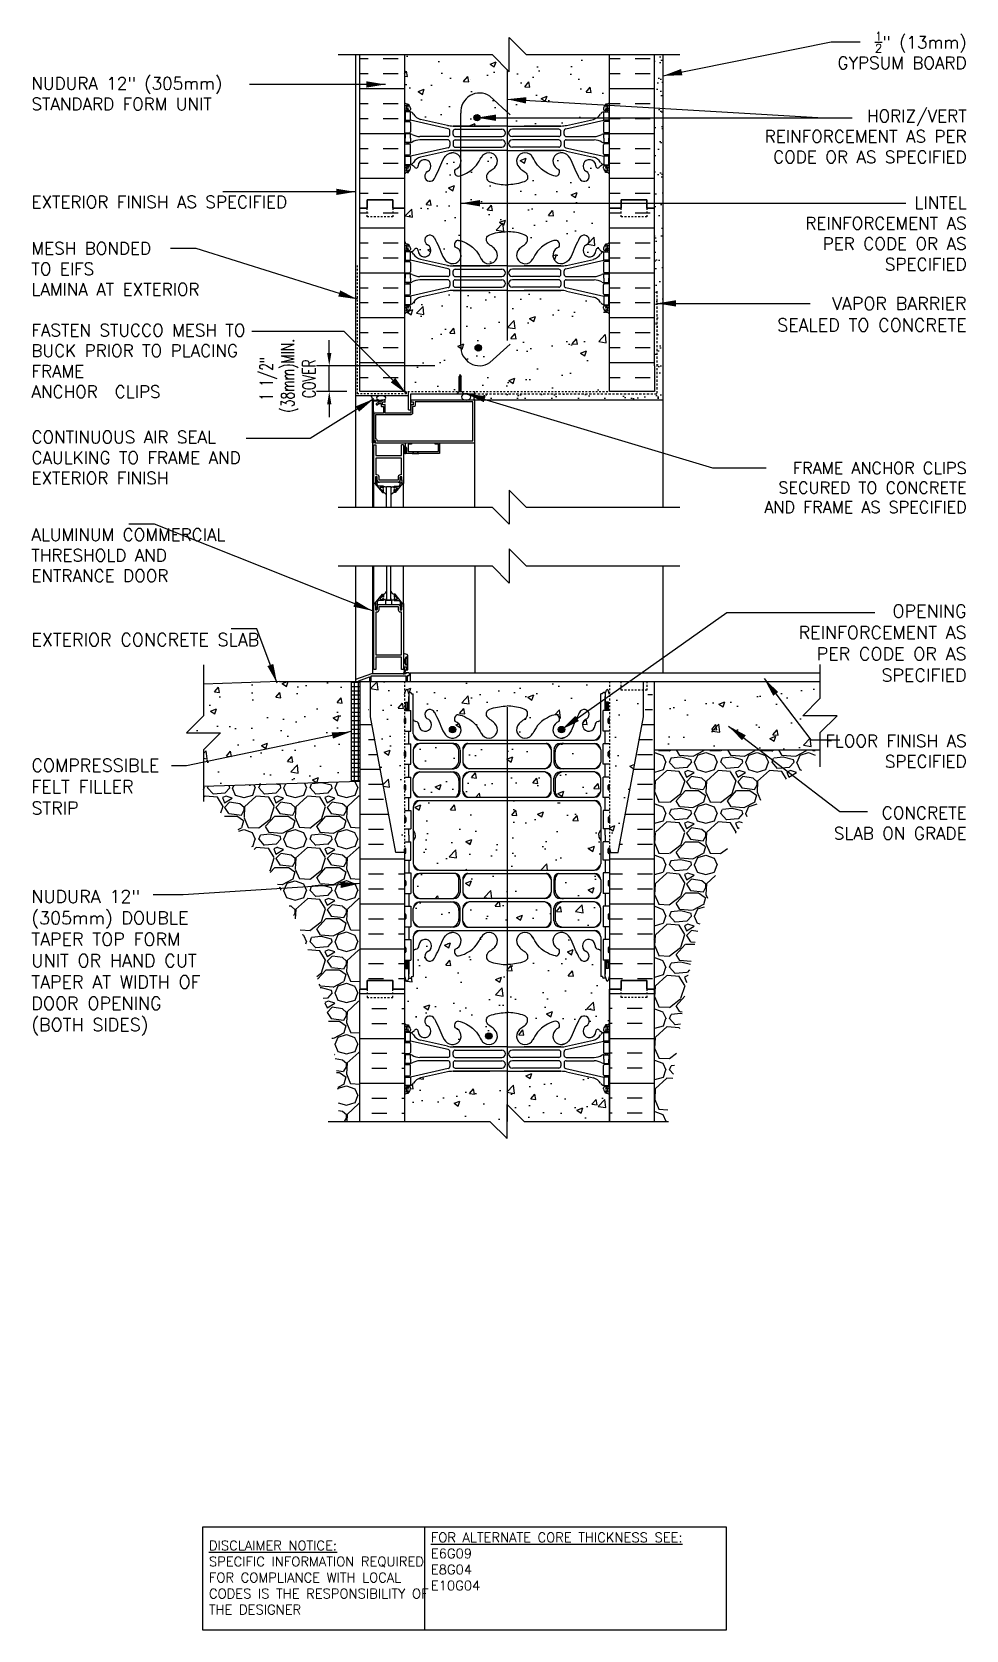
# Model space of a CAD drawing. Header units: inches. Extents: x -6.4 to 48.3, y 55.7 to 149.3.
import ezdxf

# ---------------------------------------------------------------- set-up
doc = ezdxf.new("R2010")
doc.units = ezdxf.units.IN
doc.header["$LTSCALE"] = 0.5
doc.header["$MEASUREMENT"] = 0
doc.linetypes.add('DASHED2', pattern=[0.375, 0.25, -0.125])
doc.linetypes.add('HIDDEN2', pattern=[0.1875, 0.125, -0.0625])
for name, color, linetype in [('HATCH', 12, 'Continuous'), ('Hidden2', 12, 'HIDDEN2'), ('LINE18', 9, 'Continuous'), ('line25', 2, 'Continuous'), ('LINE3', 3, 'Continuous'), ('LINE50', 5, 'Continuous'), ('LINE65', 3, 'Continuous'), ('LINE9', 9, 'Continuous'), ('TEXT', 4, 'Continuous'), ('Web_Edge', 9, 'Continuous')]:
    doc.layers.add(name, color=color, linetype=linetype)
doc.styles.add('DIM', font='romans.shx', dxfattribs={"width": 0.7})
doc.styles.add('ROMANS', font='romans.shx', dxfattribs={"height": 0.75})
doc.styles.get("Standard").update_dxf_attribs({"font": 'romans.shx', "height": 0.75})
doc.dimstyles.new('ext_12', dxfattribs={"dimscale": 12, "dimtxt": 0.09375, "dimasz": 0.09375, "dimexe": 0.09375, "dimexo": 0.0625, "dimgap": 0.0625, "dimtad": 1, "dimdec": 1, "dimzin": 2, "dimdsep": 46, "dimlunit": 4, "dimtxsty": 'DIM', "dimcen": 0.09, "dimdle": 0.09375, "dimclrt": 4, "dimadec": 0, "dimazin": 0, "dimtfac": 1, "dimtdec": 1, "dimtmove": 1, "dimatfit": 3, "dimfxl": 1, "dimfrac": 2, "dimtolj": 1, "dimtzin": 0, "dimarcsym": 0})
doc.dimstyles.new('ext_8', dxfattribs={"dimscale": 8, "dimtxt": 0.09375, "dimasz": 0.09375, "dimexe": 0.09375, "dimexo": 0.0625, "dimgap": 0.0625, "dimtad": 1, "dimdec": 1, "dimzin": 3, "dimdsep": 46, "dimlunit": 4, "dimtxsty": 'DIM', "dimcen": 0.09, "dimdle": 0.09375, "dimclrt": 4, "dimadec": 0, "dimazin": 0, "dimtfac": 1, "dimtdec": 1, "dimtmove": 2, "dimatfit": 3, "dimfxl": 1, "dimfrac": 2, "dimtolj": 1, "dimtzin": 0, "dimarcsym": 0})
pattern_1 = [(0, (-2914.4409, -358.5193), (0, 2.625), []), (0, (-2914.4409, -357.6443), (0, 2.625), [0.875, -0.875]), (0, (-2914.4409, -356.7693), (0, 2.625), [0.875, -0.875])]

msp = doc.modelspace()

# ---------------------------------------------------------------- texts
at = {"layer": 'TEXT'}
for s, insert, char_height, width, attachment_point in [('\\A1;{\\H0.7x;\\S1/2;}" (13mm) GYPSUM BOARD', (48.321, 148.175), 0.72, 9.4757, 6), ('NUDURA 12" (305mm)\\PSTANDARD FORM UNIT', (-6.426, 145.646), 0.72, 14.97902, 4), ('HORIZ/VERT REINFORCEMENT AS PER CODE OR AS SPECIFIED', (48.321, 143.148), 0.72, 13.9711, 6), ('EXTERIOR FINISH AS SPECIFIED', (-6.426, 139.305), 0.72, 14.97902, 4), ('LINTEL REINFORCEMENT AS PER CODE OR AS SPECIFIED', (48.321, 137.467), 0.72, 11.67922, 6), ('MESH BONDED \\PTO EIFS \\PLAMINA AT EXTERIOR', (-6.426, 136.955), 0.72, 13.64033, 1), ('FASTEN STUCCO MESH TO BUCK PRIOR TO PLACING FRAME \\PANCHOR  CLIPS', (-6.426, 132.165), 0.72, 13.64033, 1), ('CONTINUOUS AIR SEAL CAULKING TO FRAME AND EXTERIOR FINISH  ', (-6.426, 124.347), 0.72, 14.97902, 4), ('ALUMINUM COMMERCIAL\\PTHRESHOLD AND ENTRANCE DOOR', (-6.426, 118.635), 0.72, 11.86478, 4), ('FLOOR FINISH AS SPECIFIED', (48.321, 107.167), 0.72, 9.05644, 6), ('CONCRETE \\PSLAB ON GRADE', (48.321, 102.957), 0.72, 9.05644, 6), ('{\\LDISCLAIMER NOTICE:}\\PSPECIFIC INFORMATION REQUIRED FOR COMPLIANCE WITH LOCAL CODES IS THE RESPONSIBILITY OF THE DESIGNER', (3.967, 58.804), 0.5625, 14.00235, 4), ('{\\LFOR ALTERNATE CORE THICKNESS SEE:\\P}E6G09\\PE8G04\\PE10G04', (16.959, 59.744), 0.5625, 23.33295, 4)]:
    msp.add_mtext(s, dxfattribs=dict(at, insert=insert, char_height=char_height, width=width, attachment_point=attachment_point))
at = {"layer": 'TEXT', "char_height": 0.75, "style": 'ROMANS'}
for s, insert, width, attachment_point in [('VAPOR BARRIER SEALED TO CONCRETE', (48.321, 133.739), 12.57405, 3), ('{\\H0.9167x;FRAME ANCHOR CLIPS SECURED TO CONCRETE AND FRAME AS SPECIFIED}', (48.321, 124.083), 13.8204, 3), ('OPENING REINFORCEMENT AS PER CODE OR AS SPECIFIED', (48.321, 115.74), 11.66204, 3), ('EXTERIOR CONCRETE SLAB', (-6.426, 113.69), 13.36658, 4), ('COMPRESSIBLE FELT FILLER STRIP', (-6.426, 105.087), 9.52328, 4), ('NUDURA 12" (305mm) DOUBLE TAPER TOP FORM UNIT OR HAND CUT TAPER AT WIDTH OF DOOR OPENING (BOTH SIDES)', (-6.426, 94.785), 11.94467, 4)]:
    msp.add_mtext(s, dxfattribs=dict(at, insert=insert, width=width, attachment_point=attachment_point))

# ---------------------------------------------------------------- blocks, each defined once
blk = doc.blocks.new('*D4')
at = {"layer": 'Defpoints', "color": 0, "transparency": 16777216}
for p in [(11.01, 129.715), (17.698, 129.715), (12.541, 128.215)]:
    blk.add_point(p, dxfattribs=at)
at = {"layer": 'TEXT', "color": 0, "lineweight": -2, "transparency": 16777216}
for p, q in [((11.01, 130.465), (11.01, 131.215)), ((17.198, 129.715), (10.26, 129.715)), ((11.01, 128.215), (11.01, 129.715)), ((12.041, 128.215), (10.26, 128.215)), ((11.01, 127.465), (11.01, 126.715))]:
    blk.add_line(p, q, dxfattribs=at)
at = {"layer": 'TEXT', "color": 0, "transparency": 16777216}
for points in [[(10.885, 130.465), (11.135, 130.465), (11.01, 129.715)], [(10.885, 127.465), (11.135, 127.465), (11.01, 128.215)]]:
    blk.add_solid(points, dxfattribs=at)
at = {"layer": 'TEXT', "color": 4, "transparency": 16777216, "insert": (8.574, 128.965), "char_height": 0.75, "attachment_point": 5, "rotation": 90, "style": 'DIM'}
blk.add_mtext('\\A1;1 1/2" \\P (38mm)MIN. \\PCOVER', dxfattribs=at)

# ---------------------------------------------------------------- dimensions: what is measured, and where the dimension line sits
at = {"layer": 'TEXT'}
dim = msp.add_linear_dim(base=(11.01, 129.715), p1=(12.541, 128.215), p2=(17.698, 129.715), angle=90, text='<> \\P (38mm)MIN. \\PCOVER', dimstyle='ext_8', dxfattribs=at)
dim.commit()
dim.dimension.update_dxf_attribs({"geometry": '*D4', "text_midpoint": (8.574, 128.965), "dimtype": 160})

# ---------------------------------------------------------------- hatches: boundary and pattern name
at = {"layer": 'HATCH'}
h = msp.add_hatch(dxfattribs=at)
h.set_pattern_fill('AR-CONC', color=256, scale=0.5)
h.paths.add_polyline_path([(27.416, 132.752, 0.088416), (27.27, 132.85), (27.18, 132.85), (27.18, 132.891, -0.249069), (27.07, 133.098), (27.07, 133.166, -0.414214), (27.133, 133.228), (27.18, 133.228), (27.18, 133.298), (27.075, 133.298, -0.155529), (26.899, 133.433, 0.180914), (26.482, 133.744), (24.901, 134.097, 0.054974), (24.574, 134.133), (21.416, 134.133), (18.258, 134.133, 0.054974), (17.931, 134.097), (16.351, 133.744, 0.180914), (15.933, 133.433, -0.155529), (15.757, 133.298), (15.652, 133.298), (15.652, 133.228), (15.7, 133.228, -0.414214), (15.762, 133.166), (15.762, 133.098, -0.249069), (15.652, 132.891), (15.652, 132.85), (15.562, 132.85, 0.088416), (15.416, 132.752), (15.416, 128.215), (18.616, 128.215), (18.616, 129.095), (18.679, 129.215), (18.741, 129.095), (18.741, 128.215), (27.416, 128.215)])
edge = h.paths.add_edge_path()
edge.add_arc((27.07, 140.584), 0.5, 46.21089, 66.42182)
edge.add_line((27.27, 141.042), (27.18, 141.042))
edge.add_line((27.18, 141.042), (27.18, 141.084))
edge.add_arc((27.32, 141.291), 0.25, 180, 235.9442, ccw=False)
edge.add_line((27.07, 141.291), (27.07, 141.358))
edge.add_arc((27.133, 141.358), 0.0625, 90, 180, ccw=False)
edge.add_line((27.133, 141.421), (27.18, 141.421))
edge.add_line((27.18, 141.421), (27.18, 141.491))
edge.add_line((27.18, 141.491), (27.075, 141.491))
edge.add_arc((27.113, 141.141), 0.352, 96.12908, 141.53314)
edge.add_arc((26.735, 141.41), 0.113, 167.81557, 334.05694, ccw=False)
edge.add_arc((26.25, 141.414), 0.375, 2.92371, 239.86753)
edge.add_arc((25.93, 140.821), 0.3, -152.40303, 63.94252, ccw=False)
edge.add_spline(control_points=[(25.664, 140.682), (25.578, 140.848), (25.325, 141.339), (25.131, 142.019), (24.805, 142.15)], knot_values=[0, 0, 0, 0, 0.579211, 1.703896, 1.703896, 1.703896, 1.703896], degree=3, periodic=0)
edge.add_spline(control_points=[(24.805, 142.15), (24.756, 142.17), (24.701, 142.182), (24.645, 142.191)], knot_values=[1.703896, 1.703896, 1.703896, 1.703896, 1.875321, 1.875321, 1.875321, 1.875321], degree=3, periodic=0)
edge.add_arc((24.604, 141.692), 0.5, 85.29258, 251.79367)
edge.add_arc((24.257, 141.068), 0.242, -90, 38.23271, ccw=False)
edge.add_spline(control_points=[(24.257, 140.826), (24.136, 140.824), (23.317, 141.175), (23.072, 141.622), (22.932, 141.902)], knot_values=[0.038125, 0.038125, 0.038125, 0.038125, 0.320663, 1.237398, 1.237398, 1.237398, 1.237398], degree=3, periodic=0)
edge.add_spline(control_points=[(22.923, 141.921), (22.926, 141.915), (22.929, 141.909), (22.932, 141.902)], knot_values=[1.237398, 1.237398, 1.237398, 1.237398, 1.258119, 1.258119, 1.258119, 1.258119], degree=3, periodic=0)
edge.add_arc((22.479, 141.692), 0.5, 28.0183, 224.18751)
edge.add_spline(control_points=[(22.12, 141.344), (22.228, 141.181), (22.588, 141.09), (22.664, 140.595), (22.116, 140.359), (21.712, 140.33), (21.416, 140.309)], knot_values=[0.229407, 0.229407, 0.229407, 0.229407, 0.844432, 1.128849, 1.464331, 2.389004, 2.389004, 2.389004, 2.389004], degree=3, periodic=0)
edge.add_spline(control_points=[(21.416, 140.309), (21.12, 140.33), (20.716, 140.359), (20.168, 140.595), (20.245, 141.09), (20.605, 141.181), (20.712, 141.344)], knot_values=[0.229407, 0.229407, 0.229407, 0.229407, 1.15408, 1.489562, 1.773979, 2.389004, 2.389004, 2.389004, 2.389004], degree=3, periodic=0)
edge.add_arc((20.354, 141.692), 0.5, 315.81249, 511.9817)
edge.add_spline(control_points=[(19.909, 141.921), (19.906, 141.915), (19.903, 141.909), (19.9, 141.902)], knot_values=[1.237398, 1.237398, 1.237398, 1.237398, 1.258119, 1.258119, 1.258119, 1.258119], degree=3, periodic=0)
edge.add_spline(control_points=[(19.9, 141.902), (19.76, 141.622), (19.515, 141.175), (18.696, 140.824), (18.575, 140.826)], knot_values=[0.038125, 0.038125, 0.038125, 0.038125, 0.95486, 1.237398, 1.237398, 1.237398, 1.237398], degree=3, periodic=0)
edge.add_arc((18.575, 141.068), 0.242, 141.76729, 270, ccw=False)
edge.add_arc((18.229, 141.692), 0.5, 288.20633, 454.70742)
edge.add_spline(control_points=[(18.188, 142.191), (18.131, 142.182), (18.077, 142.17), (18.027, 142.15)], knot_values=[1.703896, 1.703896, 1.703896, 1.703896, 1.875321, 1.875321, 1.875321, 1.875321], degree=3, periodic=0)
edge.add_spline(control_points=[(18.027, 142.15), (17.701, 142.019), (17.507, 141.339), (17.254, 140.848), (17.168, 140.682)], knot_values=[0, 0, 0, 0, 1.124685, 1.703896, 1.703896, 1.703896, 1.703896], degree=3, periodic=0)
edge.add_arc((16.902, 140.821), 0.3, 116.05748, 333.06309, ccw=False)
edge.add_arc((16.582, 141.414), 0.375, 300.13247, 537.07629)
edge.add_arc((16.097, 141.41), 0.113, -154.05694, 12.18443, ccw=False)
edge.add_arc((15.72, 141.141), 0.352, 38.46686, 83.87092)
edge.add_line((15.757, 141.491), (15.652, 141.491))
edge.add_line((15.652, 141.491), (15.652, 141.421))
edge.add_line((15.652, 141.421), (15.7, 141.421))
edge.add_arc((15.7, 141.358), 0.0625, 0, 90, ccw=False)
edge.add_line((15.762, 141.358), (15.762, 141.291))
edge.add_arc((15.512, 141.291), 0.25, 304.0558, 360, ccw=False)
edge.add_line((15.652, 141.084), (15.652, 141.042))
edge.add_line((15.652, 141.042), (15.562, 141.042))
edge.add_arc((15.762, 140.584), 0.5, 113.57818, 133.78911)
edge.add_line((15.416, 140.945), (15.416, 138.945))
edge.add_line((15.416, 138.945), (15.416, 136.945))
edge.add_arc((15.762, 137.306), 0.5, 226.21089, 246.42182)
edge.add_line((15.562, 136.847), (15.652, 136.847))
edge.add_line((15.652, 136.847), (15.652, 136.806))
edge.add_arc((15.512, 136.598), 0.25, 0, 55.9442, ccw=False)
edge.add_line((15.762, 136.598), (15.762, 136.531))
edge.add_arc((15.7, 136.531), 0.0625, -90, 0, ccw=False)
edge.add_line((15.7, 136.468), (15.652, 136.468))
edge.add_line((15.652, 136.468), (15.652, 136.398))
edge.add_line((15.652, 136.398), (15.757, 136.398))
edge.add_arc((15.72, 136.748), 0.352, 276.12908, 321.53314)
edge.add_arc((16.097, 136.48), 0.113, -12.18443, 154.05694, ccw=False)
edge.add_arc((16.582, 136.475), 0.375, 182.92371, 419.86753)
edge.add_arc((16.902, 137.069), 0.3, 27.59697, 243.94252, ccw=False)
edge.add_spline(control_points=[(17.168, 137.208), (17.254, 137.041), (17.507, 136.551), (17.701, 135.87), (18.027, 135.739)], knot_values=[0, 0, 0, 0, 0.579211, 1.703896, 1.703896, 1.703896, 1.703896], degree=3, periodic=0)
edge.add_spline(control_points=[(18.027, 135.739), (18.077, 135.719), (18.131, 135.707), (18.188, 135.699)], knot_values=[1.703896, 1.703896, 1.703896, 1.703896, 1.875321, 1.875321, 1.875321, 1.875321], degree=3, periodic=0)
edge.add_arc((18.229, 136.197), 0.5, 265.29258, 431.79367)
edge.add_arc((18.575, 136.822), 0.242, 90, 218.23271, ccw=False)
edge.add_spline(control_points=[(18.575, 137.064), (18.696, 137.066), (19.515, 136.714), (19.76, 136.267), (19.9, 135.987)], knot_values=[0.038125, 0.038125, 0.038125, 0.038125, 0.320663, 1.237398, 1.237398, 1.237398, 1.237398], degree=3, periodic=0)
edge.add_spline(control_points=[(19.909, 135.968), (19.906, 135.974), (19.903, 135.981), (19.9, 135.987)], knot_values=[1.237398, 1.237398, 1.237398, 1.237398, 1.258119, 1.258119, 1.258119, 1.258119], degree=3, periodic=0)
edge.add_arc((20.354, 136.197), 0.5, 208.0183, 404.18751)
edge.add_spline(control_points=[(20.712, 136.545), (20.605, 136.708), (20.245, 136.799), (20.168, 137.295), (20.716, 137.53), (21.12, 137.559), (21.416, 137.58)], knot_values=[0.229407, 0.229407, 0.229407, 0.229407, 0.844432, 1.128849, 1.464331, 2.389004, 2.389004, 2.389004, 2.389004], degree=3, periodic=0)
edge.add_spline(control_points=[(21.416, 137.58), (21.712, 137.559), (22.116, 137.53), (22.664, 137.295), (22.588, 136.799), (22.228, 136.708), (22.12, 136.545)], knot_values=[0.229407, 0.229407, 0.229407, 0.229407, 1.15408, 1.489562, 1.773979, 2.389004, 2.389004, 2.389004, 2.389004], degree=3, periodic=0)
edge.add_arc((22.479, 136.197), 0.5, 135.81249, 331.9817)
edge.add_spline(control_points=[(22.923, 135.968), (22.926, 135.974), (22.929, 135.981), (22.932, 135.987)], knot_values=[1.237398, 1.237398, 1.237398, 1.237398, 1.258119, 1.258119, 1.258119, 1.258119], degree=3, periodic=0)
edge.add_spline(control_points=[(22.932, 135.987), (23.072, 136.267), (23.317, 136.714), (24.136, 137.066), (24.257, 137.064)], knot_values=[0.038125, 0.038125, 0.038125, 0.038125, 0.95486, 1.237398, 1.237398, 1.237398, 1.237398], degree=3, periodic=0)
edge.add_arc((24.257, 136.822), 0.242, -38.23271, 90, ccw=False)
edge.add_arc((24.604, 136.197), 0.5, 108.20633, 274.70742)
edge.add_spline(control_points=[(24.645, 135.699), (24.701, 135.707), (24.756, 135.719), (24.805, 135.739)], knot_values=[1.703896, 1.703896, 1.703896, 1.703896, 1.875321, 1.875321, 1.875321, 1.875321], degree=3, periodic=0)
edge.add_spline(control_points=[(24.805, 135.739), (25.131, 135.87), (25.325, 136.551), (25.578, 137.041), (25.664, 137.208)], knot_values=[0, 0, 0, 0, 1.124685, 1.703896, 1.703896, 1.703896, 1.703896], degree=3, periodic=0)
edge.add_arc((25.93, 137.069), 0.3, -63.94252, 153.06309, ccw=False)
edge.add_arc((26.25, 136.475), 0.375, 120.13247, 357.07629)
edge.add_arc((26.735, 136.48), 0.113, 25.94306, 192.18443, ccw=False)
edge.add_arc((27.113, 136.748), 0.352, 218.46686, 263.87092)
edge.add_line((27.075, 136.398), (27.18, 136.398))
edge.add_line((27.18, 136.398), (27.18, 136.468))
edge.add_line((27.18, 136.468), (27.133, 136.468))
edge.add_arc((27.133, 136.531), 0.0625, 180, 270, ccw=False)
edge.add_line((27.07, 136.531), (27.07, 136.598))
edge.add_arc((27.32, 136.598), 0.25, 124.0558, 180, ccw=False)
edge.add_line((27.18, 136.806), (27.18, 136.847))
edge.add_line((27.18, 136.847), (27.27, 136.847))
edge.add_arc((27.07, 137.306), 0.5, 293.57818, 313.78911)
edge.add_line((27.416, 136.945), (27.416, 138.945))
edge.add_line((27.416, 138.945), (27.416, 140.945))
h.paths.add_polyline_path([(27.416, 147.936), (22.541, 147.936), (21.541, 148.936), (21.541, 146.936), (20.541, 147.936), (15.416, 147.936), (15.416, 145.137, 0.088416), (15.562, 145.04), (15.652, 145.04), (15.652, 144.998, -0.249069), (15.762, 144.791), (15.762, 144.723, -0.414214), (15.7, 144.661), (15.652, 144.661), (15.652, 144.591), (15.757, 144.591, -0.168672), (15.943, 144.441, 0.17445), (16.351, 144.145), (17.931, 143.792, 0.054974), (18.258, 143.756), (21.416, 143.756), (24.574, 143.756, 0.054974), (24.901, 143.792), (26.482, 144.145, 0.17445), (26.889, 144.441, -0.168672), (27.075, 144.591), (27.18, 144.591), (27.18, 144.661), (27.133, 144.661, -0.414214), (27.07, 144.723), (27.07, 144.791, -0.249069), (27.18, 144.998), (27.18, 145.04), (27.27, 145.04, 0.088416), (27.416, 145.137)])
h = msp.add_hatch(dxfattribs=at)
h.set_pattern_fill('AR-SAND', color=256, scale=0.5, style=0)
h.set_pattern_definition([(37.5, (-2805.8135, -357.8431), (-0.03149668, 0.96341188), [0, -0.76, 0, -0.85, 0, -0.8125]), (7.5, (-2805.8135, -357.8431), (0.88488835, 1.41107303), [0, -0.41, 0, -0.685, 0, -0.2625]), (327.5, (-2806.4285, -357.8431), (1.55707093, 0.00282953), [0, -0.25, 0, -0.9, 0, -1.175]), (317.5, (-2806.4285, -357.8431), (1.5030633, 0.4388378), [0, -0.125, 0, -0.59, 0, -0.675])])
h.paths.add_polyline_path([(30.541, 135.002), (30.041, 135.002), (30.041, 129.702), (30.541, 129.702)])
h.paths.add_polyline_path([(30.041, 135.002), (30.541, 135.002), (30.541, 139.239), (30.041, 139.239), (30.041, 138.945)])
h.paths.add_polyline_path([(30.041, 139.239), (30.541, 139.239), (30.541, 147.936), (30.041, 147.936)])
h = msp.add_hatch(dxfattribs=at)
h.set_pattern_fill('AR-SAND', color=256, scale=0.5, style=0)
h.set_pattern_definition([(37.5, (2, 0), (-0.0314967, 0.963412), [0, -0.76, 0, -0.85, 0, -0.8125]), (7.5, (2, 0), (0.884888, 1.411073), [0, -0.41, 0, -0.685, 0, -0.2625]), (327.5, (1.385, 0), (1.557071, 0.0028295), [0, -0.25, 0, -0.9, 0, -1.175]), (317.5, (1.385, 0), (1.503063, 0.438838), [0, -0.125, 0, -0.59, 0, -0.675])])
h.paths.add_polyline_path([(30.541, 127.715), (30.541, 130.382), (30.185, 130.382), (30.185, 128.07), (21.517, 128.07, 0.312801), (21.526, 127.715)])
h = msp.add_hatch(dxfattribs=at)
h.set_pattern_fill('AR-SAND', color=256, scale=0.5, style=0)
h.paths.add_polyline_path([(22.168, 128.07), (19.517, 128.07, 0.312801), (19.526, 127.715), (22.301, 127.715)])
h = msp.add_hatch(dxfattribs=at)
h.set_pattern_fill('AR-CONC', color=256, scale=0.5, style=0)
h.paths.add_polyline_path([(11.791, 105.361), (11.791, 111.243), (8.104, 111.243), (3.645, 111.097), (3.645, 109.243), (2.645, 108.243), (4.645, 108.243), (3.645, 107.243), (3.645, 105.093)])
h = msp.add_hatch(dxfattribs=at)
h.set_pattern_fill('NET', color=256, scale=2, style=0)
h.set_pattern_definition([(0, (-108.7712, -46.54237), (0, 0.25), []), (90, (-108.7712, -46.54237), (-0.25, 2e-17), [])])
h.paths.add_polyline_path([(12.791, 107.948), (12.291, 108.082), (12.291, 105.378), (12.791, 105.394)])
h.paths.add_polyline_path([(12.791, 110.145), (12.291, 110.234), (12.291, 108.082), (12.791, 107.948)])
h.paths.add_polyline_path([(12.791, 111.243), (12.291, 111.243), (12.291, 110.234), (12.791, 110.145)])
h = msp.add_hatch(dxfattribs=at)
h.set_pattern_fill('INSUL', color=256, scale=7, style=0)
h.set_pattern_definition(pattern_1)
edge = h.paths.add_edge_path()
edge.add_line((15.416, 101.243), (14.916, 101.243))
edge.add_line((14.916, 101.243), (13.166, 110.493))
edge.add_line((13.166, 110.493), (13.166, 111.243))
edge.add_line((13.166, 111.243), (12.791, 111.243))
edge.add_line((12.791, 111.243), (12.791, 93.243))
edge.add_line((12.791, 93.243), (13.229, 93.243))
edge.add_line((13.229, 93.243), (13.229, 93.743))
edge.add_line((13.229, 93.743), (14.729, 93.743))
edge.add_line((14.729, 93.743), (14.729, 93.243))
edge.add_line((14.729, 93.243), (15.166, 93.243))
edge.add_line((15.416, 101.243), (15.416, 93.243))
h = msp.add_hatch(dxfattribs=at)
h.set_pattern_fill('AR-CONC', color=256, scale=0.5)
h.paths.add_polyline_path([(26.482, 88.043), (24.901, 88.396, 0.054974), (24.574, 88.432), (21.416, 88.432), (18.258, 88.432, 0.054974), (17.931, 88.396), (16.351, 88.043, 0.180914), (15.933, 87.731, -0.155529), (15.757, 87.597), (15.652, 87.597), (15.652, 87.527), (15.7, 87.527, -0.414214), (15.762, 87.465), (15.762, 87.397, -0.249069), (15.652, 87.19), (15.652, 87.148), (15.562, 87.148, 0.088416), (15.416, 87.051), (15.416, 85.498), (20.416, 85.498), (21.416, 84.498), (21.416, 86.498), (22.416, 85.498), (27.416, 85.498), (27.416, 87.051, 0.088416), (27.27, 87.148), (27.18, 87.148), (27.18, 87.19, -0.249069), (27.07, 87.397), (27.07, 87.465, -0.414214), (27.133, 87.527), (27.18, 87.527), (27.18, 87.597), (27.075, 87.597, -0.155529), (26.899, 87.731, 0.180914)])
edge = h.paths.add_edge_path()
edge.add_line((27.416, 94.003), (27.331, 93.742))
edge.add_arc((27.281, 93.769), 0.0567, 208.07249, 331.92751, ccw=False)
edge.add_line((27.231, 93.742), (27.182, 93.892))
edge.add_line((27.182, 93.892), (27.056, 93.892))
edge.add_arc((27.056, 93.942), 0.05, 180, 270, ccw=False)
edge.add_line((27.006, 93.942), (27.006, 93.972))
edge.add_line((27.006, 93.972), (26.906, 93.972))
edge.add_line((26.906, 93.972), (26.906, 95.461))
edge.add_arc((26.732, 95.385), 0.19, 23.62969, 85.69391)
edge.add_arc((26.775, 95.773), 0.2, 172.89286, 261.6212, ccw=False)
edge.add_arc((26.202, 95.779), 0.375, 2.92371, 239.86753)
edge.add_arc((25.928, 95.174), 0.293, -154.20161, 73.07312, ccw=False)
edge.add_spline(control_points=[(25.664, 95.046), (25.578, 95.213), (25.325, 95.703), (25.131, 96.384), (24.805, 96.514)], knot_values=[0, 0, 0, 0, 0.579211, 1.703896, 1.703896, 1.703896, 1.703896], degree=3, periodic=0)
edge.add_spline(control_points=[(24.805, 96.514), (24.756, 96.534), (24.701, 96.547), (24.645, 96.555)], knot_values=[1.703896, 1.703896, 1.703896, 1.703896, 1.875321, 1.875321, 1.875321, 1.875321], degree=3, periodic=0)
edge.add_arc((24.604, 96.057), 0.5, 85.29258, 251.79367)
edge.add_arc((24.257, 95.432), 0.242, -90, 38.23271, ccw=False)
edge.add_spline(control_points=[(24.257, 95.19), (24.136, 95.188), (23.317, 95.539), (23.072, 95.987), (22.932, 96.267)], knot_values=[0.038125, 0.038125, 0.038125, 0.038125, 0.320663, 1.237398, 1.237398, 1.237398, 1.237398], degree=3, periodic=0)
edge.add_arc((22.479, 96.057), 0.5, 24.81899, 224.18751)
edge.add_spline(control_points=[(22.12, 95.708), (22.228, 95.545), (22.588, 95.454), (22.664, 94.959), (22.116, 94.723), (21.712, 94.695), (21.416, 94.674)], knot_values=[0.229407, 0.229407, 0.229407, 0.229407, 0.844432, 1.128849, 1.464331, 2.389004, 2.389004, 2.389004, 2.389004], degree=3, periodic=0)
edge.add_spline(control_points=[(21.416, 94.674), (21.12, 94.695), (20.716, 94.723), (20.168, 94.959), (20.245, 95.454), (20.605, 95.545), (20.712, 95.708)], knot_values=[0.229407, 0.229407, 0.229407, 0.229407, 1.15408, 1.489562, 1.773979, 2.389004, 2.389004, 2.389004, 2.389004], degree=3, periodic=0)
edge.add_arc((20.354, 96.057), 0.5, 315.81249, 515.18101)
edge.add_spline(control_points=[(19.9, 96.267), (19.76, 95.987), (19.515, 95.539), (18.696, 95.188), (18.575, 95.19)], knot_values=[0.038125, 0.038125, 0.038125, 0.038125, 0.95486, 1.237398, 1.237398, 1.237398, 1.237398], degree=3, periodic=0)
edge.add_arc((18.575, 95.432), 0.242, 141.76729, 270, ccw=False)
edge.add_arc((18.229, 96.057), 0.5, 288.20633, 454.70742)
edge.add_spline(control_points=[(18.188, 96.555), (18.131, 96.547), (18.077, 96.534), (18.027, 96.514)], knot_values=[1.703896, 1.703896, 1.703896, 1.703896, 1.875321, 1.875321, 1.875321, 1.875321], degree=3, periodic=0)
edge.add_spline(control_points=[(18.027, 96.514), (17.701, 96.384), (17.507, 95.703), (17.254, 95.213), (17.168, 95.046)], knot_values=[0, 0, 0, 0, 1.124685, 1.703896, 1.703896, 1.703896, 1.703896], degree=3, periodic=0)
edge.add_arc((16.904, 95.174), 0.293, 106.92688, 334.20161, ccw=False)
edge.add_arc((16.63, 95.779), 0.375, 300.13247, 537.07629)
edge.add_arc((16.057, 95.773), 0.2, -81.61996, 7.10714, ccw=False)
edge.add_arc((16.1, 95.385), 0.19, 94.30355, 156.36837)
edge.add_line((15.926, 95.461), (15.926, 93.972))
edge.add_line((15.926, 93.972), (15.826, 93.972))
edge.add_line((15.826, 93.972), (15.826, 93.942))
edge.add_arc((15.776, 93.942), 0.05, -90, 0, ccw=False)
edge.add_line((15.776, 93.892), (15.65, 93.892))
edge.add_line((15.65, 93.892), (15.601, 93.742))
edge.add_arc((15.551, 93.769), 0.0567, 208.07249, 331.92751, ccw=False)
edge.add_line((15.501, 93.742), (15.416, 94.003))
edge.add_line((15.416, 94.003), (15.416, 91.243))
edge.add_arc((15.762, 91.604), 0.5, 226.21089, 246.42182)
edge.add_line((15.562, 91.146), (15.652, 91.146))
edge.add_line((15.652, 91.146), (15.652, 91.104))
edge.add_arc((15.512, 90.897), 0.25, 0, 55.9442, ccw=False)
edge.add_line((15.762, 90.897), (15.762, 90.83))
edge.add_arc((15.7, 90.83), 0.0625, -90, 0, ccw=False)
edge.add_line((15.7, 90.767), (15.652, 90.767))
edge.add_line((15.652, 90.767), (15.652, 90.697))
edge.add_line((15.652, 90.697), (15.757, 90.697))
edge.add_arc((15.72, 91.047), 0.352, 276.12908, 321.53314)
edge.add_arc((16.097, 90.778), 0.113, -12.18443, 154.05694, ccw=False)
edge.add_arc((16.582, 90.774), 0.375, 182.92371, 419.86753)
edge.add_arc((16.902, 91.367), 0.3, 27.59697, 243.94252, ccw=False)
edge.add_spline(control_points=[(17.168, 91.506), (17.254, 91.34), (17.507, 90.85), (17.701, 90.169), (18.027, 90.038)], knot_values=[0, 0, 0, 0, 0.579211, 1.703896, 1.703896, 1.703896, 1.703896], degree=3, periodic=0)
edge.add_spline(control_points=[(18.027, 90.038), (18.077, 90.018), (18.131, 90.006), (18.188, 89.997)], knot_values=[1.703896, 1.703896, 1.703896, 1.703896, 1.875321, 1.875321, 1.875321, 1.875321], degree=3, periodic=0)
edge.add_arc((18.229, 90.496), 0.5, 265.29258, 431.79367)
edge.add_arc((18.575, 91.12), 0.242, 90, 218.23271, ccw=False)
edge.add_spline(control_points=[(18.575, 91.362), (18.696, 91.364), (19.515, 91.013), (19.76, 90.566), (19.9, 90.286)], knot_values=[0.038125, 0.038125, 0.038125, 0.038125, 0.320663, 1.237398, 1.237398, 1.237398, 1.237398], degree=3, periodic=0)
edge.add_arc((20.354, 90.496), 0.5, 204.81899, 404.18751)
edge.add_spline(control_points=[(20.712, 90.844), (20.605, 91.007), (20.245, 91.098), (20.168, 91.593), (20.716, 91.829), (21.12, 91.858), (21.416, 91.879)], knot_values=[0.229407, 0.229407, 0.229407, 0.229407, 0.844432, 1.128849, 1.464331, 2.389004, 2.389004, 2.389004, 2.389004], degree=3, periodic=0)
edge.add_spline(control_points=[(21.416, 91.879), (21.712, 91.858), (22.116, 91.829), (22.664, 91.593), (22.588, 91.098), (22.228, 91.007), (22.12, 90.844)], knot_values=[0.229407, 0.229407, 0.229407, 0.229407, 1.15408, 1.489562, 1.773979, 2.389004, 2.389004, 2.389004, 2.389004], degree=3, periodic=0)
edge.add_arc((22.479, 90.496), 0.5, 135.81249, 335.18101)
edge.add_spline(control_points=[(22.932, 90.286), (23.072, 90.566), (23.317, 91.013), (24.136, 91.364), (24.257, 91.362)], knot_values=[0.038125, 0.038125, 0.038125, 0.038125, 0.95486, 1.237398, 1.237398, 1.237398, 1.237398], degree=3, periodic=0)
edge.add_arc((24.257, 91.12), 0.242, -38.23271, 90, ccw=False)
edge.add_arc((24.604, 90.496), 0.5, 108.20633, 274.70742)
edge.add_spline(control_points=[(24.645, 89.997), (24.701, 90.006), (24.756, 90.018), (24.805, 90.038)], knot_values=[1.703896, 1.703896, 1.703896, 1.703896, 1.875321, 1.875321, 1.875321, 1.875321], degree=3, periodic=0)
edge.add_spline(control_points=[(24.805, 90.038), (25.131, 90.169), (25.325, 90.85), (25.578, 91.34), (25.664, 91.506)], knot_values=[0, 0, 0, 0, 1.124685, 1.703896, 1.703896, 1.703896, 1.703896], degree=3, periodic=0)
edge.add_arc((25.93, 91.367), 0.3, -63.94252, 153.05649, ccw=False)
edge.add_arc((26.25, 90.774), 0.375, 120.13247, 357.07629)
edge.add_arc((26.735, 90.778), 0.113, 25.94306, 192.18443, ccw=False)
edge.add_arc((27.113, 91.047), 0.352, 218.46686, 263.87092)
edge.add_line((27.075, 90.697), (27.18, 90.697))
edge.add_line((27.18, 90.697), (27.18, 90.767))
edge.add_line((27.18, 90.767), (27.133, 90.767))
edge.add_arc((27.133, 90.83), 0.0625, 180, 270, ccw=False)
edge.add_line((27.07, 90.83), (27.07, 90.897))
edge.add_arc((27.32, 90.897), 0.25, 124.0558, 180, ccw=False)
edge.add_line((27.18, 91.104), (27.18, 91.146))
edge.add_line((27.18, 91.146), (27.27, 91.146))
edge.add_arc((27.07, 91.604), 0.5, 293.57818, 313.78911)
edge.add_line((27.416, 91.243), (27.416, 94.003))
h.paths.add_polyline_path([(18.601, 97.852, 0.410093), (18.101, 98.345), (16.301, 98.345, 0.225652), (15.926, 97.97), (15.926, 97.244, 0.225652), (16.301, 96.869), (18.101, 96.869, 0.406005), (18.601, 97.355)])
h.paths.add_polyline_path([(18.601, 99.626, 0.24677), (18.407, 100.012), (16.301, 100.012, 0.225652), (15.926, 99.637), (15.926, 98.911, 0.225652), (16.301, 98.536), (18.101, 98.536, 0.410093), (18.601, 99.029)])
h.paths.add_polyline_path([(24.004, 99.679, 0.185301), (23.705, 100.012), (19.127, 100.012, 0.185301), (18.829, 99.679), (18.829, 98.911, 0.225652), (19.204, 98.536), (23.629, 98.536, 0.225652), (24.004, 98.911)])
h.paths.add_polyline_path([(24.004, 97.97, 0.225652), (23.629, 98.345), (19.204, 98.345, 0.225652), (18.829, 97.97), (18.829, 97.202, 0.185301), (19.127, 96.869), (23.705, 96.869, 0.185301), (24.004, 97.202)])
h.paths.add_polyline_path([(26.906, 97.97, 0.225652), (26.531, 98.345), (24.731, 98.345, 0.410093), (24.231, 97.852), (24.231, 97.355, 0.406005), (24.731, 96.869), (26.531, 96.869, 0.225652), (26.906, 97.244)])
h.paths.add_polyline_path([(26.906, 99.637, 0.225652), (26.531, 100.012), (24.425, 100.012, 0.24677), (24.231, 99.626), (24.231, 99.029, 0.410093), (24.731, 98.536), (26.531, 98.536, 0.225652), (26.906, 98.911)])
h.paths.add_polyline_path([(18.601, 107.132, 0.406005), (18.101, 107.618), (16.301, 107.618, 0.225652), (15.926, 107.243), (15.926, 106.517, 0.225652), (16.301, 106.142), (18.101, 106.142, 0.410093), (18.601, 106.635)])
h.paths.add_polyline_path([(24.004, 107.285, 0.185301), (23.705, 107.618), (19.127, 107.618, 0.185301), (18.829, 107.285), (18.829, 106.517, 0.225652), (19.204, 106.142), (23.629, 106.142, 0.225652), (24.004, 106.517)])
h.paths.add_polyline_path([(24.004, 105.576, 0.225652), (23.629, 105.951), (19.204, 105.951, 0.225652), (18.829, 105.576), (18.829, 104.808, 0.185301), (19.127, 104.475), (23.705, 104.475, 0.185301), (24.004, 104.808)])
h.paths.add_polyline_path([(18.601, 105.458, 0.410093), (18.101, 105.951), (16.301, 105.951, 0.225652), (15.926, 105.576), (15.926, 104.85, 0.225652), (16.301, 104.475), (18.407, 104.475, 0.24677), (18.601, 104.861)])
h.paths.add_polyline_path([(26.906, 105.576, 0.225652), (26.531, 105.951), (24.731, 105.951, 0.410093), (24.231, 105.458), (24.231, 104.861, 0.24677), (24.425, 104.475), (26.531, 104.475, 0.225652), (26.906, 104.85)])
h.paths.add_polyline_path([(26.906, 107.243, 0.225652), (26.531, 107.618), (24.731, 107.618, 0.406005), (24.231, 107.132), (24.231, 106.635, 0.410093), (24.731, 106.142), (26.531, 106.142, 0.225652), (26.906, 106.517)])
h.paths.add_polyline_path([(15.416, 111.243), (13.416, 111.243), (13.416, 109.172), (14.916, 101.243), (15.416, 101.243)])
h.paths.add_polyline_path([(29.416, 109.172), (29.416, 110.743), (28.104, 110.743), (28.104, 111.243), (27.416, 111.243), (27.416, 101.243), (27.916, 101.243)])
h = msp.add_hatch(dxfattribs=at)
h.set_pattern_fill('AR-CONC', color=256, scale=0.5)
edge = h.paths.add_edge_path()
edge.add_line((26.906, 110.515), (27.006, 110.515))
edge.add_line((27.006, 110.515), (27.006, 110.545))
edge.add_arc((27.056, 110.545), 0.05, 90, 180, ccw=False)
edge.add_line((27.056, 110.595), (27.182, 110.595))
edge.add_line((27.182, 110.595), (27.231, 110.745))
edge.add_arc((27.281, 110.718), 0.0567, 28.07249, 151.92751, ccw=False)
edge.add_line((27.331, 110.745), (27.416, 110.484))
edge.add_line((27.416, 110.484), (27.416, 111.243))
edge.add_line((27.416, 111.243), (15.416, 111.243))
edge.add_line((15.416, 111.243), (15.416, 110.484))
edge.add_line((15.416, 110.484), (15.501, 110.745))
edge.add_arc((15.551, 110.718), 0.0567, 28.07249, 151.92751, ccw=False)
edge.add_line((15.601, 110.745), (15.65, 110.595))
edge.add_line((15.65, 110.595), (15.776, 110.595))
edge.add_arc((15.776, 110.545), 0.05, 0, 90, ccw=False)
edge.add_line((15.826, 110.545), (15.826, 110.515))
edge.add_line((15.826, 110.515), (15.926, 110.515))
edge.add_line((15.926, 110.515), (15.926, 109.025))
edge.add_arc((16.1, 109.102), 0.19, 203.63161, 265.69645)
edge.add_arc((16.057, 108.714), 0.2, -7.10714, 81.61996, ccw=False)
edge.add_arc((16.63, 108.708), 0.375, 182.92371, 419.86753)
edge.add_arc((16.904, 109.313), 0.293, 25.79839, 253.07312, ccw=False)
edge.add_spline(control_points=[(17.168, 109.441), (17.254, 109.274), (17.507, 108.784), (17.701, 108.103), (18.027, 107.973)], knot_values=[0, 0, 0, 0, 0.579211, 1.703896, 1.703896, 1.703896, 1.703896], degree=3, periodic=0)
edge.add_spline(control_points=[(18.027, 107.973), (18.077, 107.953), (18.131, 107.94), (18.188, 107.932)], knot_values=[1.703896, 1.703896, 1.703896, 1.703896, 1.875321, 1.875321, 1.875321, 1.875321], degree=3, periodic=0)
edge.add_arc((18.229, 108.43), 0.5, 265.29258, 431.79367)
edge.add_arc((18.575, 109.055), 0.242, 90, 218.23271, ccw=False)
edge.add_spline(control_points=[(18.575, 109.297), (18.696, 109.299), (19.515, 108.948), (19.76, 108.5), (19.9, 108.22)], knot_values=[0.038125, 0.038125, 0.038125, 0.038125, 0.320663, 1.237398, 1.237398, 1.237398, 1.237398], degree=3, periodic=0)
edge.add_arc((20.354, 108.43), 0.5, 204.81899, 404.18751)
edge.add_spline(control_points=[(20.712, 108.779), (20.605, 108.942), (20.245, 109.032), (20.168, 109.528), (20.716, 109.764), (21.12, 109.792), (21.416, 109.813)], knot_values=[0.229407, 0.229407, 0.229407, 0.229407, 0.844432, 1.128849, 1.464331, 2.389004, 2.389004, 2.389004, 2.389004], degree=3, periodic=0)
edge.add_spline(control_points=[(21.416, 109.813), (21.712, 109.792), (22.116, 109.764), (22.664, 109.528), (22.588, 109.032), (22.228, 108.942), (22.12, 108.779)], knot_values=[0.229407, 0.229407, 0.229407, 0.229407, 1.15408, 1.489562, 1.773979, 2.389004, 2.389004, 2.389004, 2.389004], degree=3, periodic=0)
edge.add_arc((22.479, 108.43), 0.5, 135.81249, 335.18101)
edge.add_spline(control_points=[(22.932, 108.22), (23.072, 108.5), (23.317, 108.948), (24.136, 109.299), (24.257, 109.297)], knot_values=[0.038125, 0.038125, 0.038125, 0.038125, 0.95486, 1.237398, 1.237398, 1.237398, 1.237398], degree=3, periodic=0)
edge.add_arc((24.257, 109.055), 0.242, -38.23271, 90, ccw=False)
edge.add_arc((24.604, 108.43), 0.5, 108.20633, 274.70742)
edge.add_spline(control_points=[(24.645, 107.932), (24.701, 107.94), (24.756, 107.953), (24.805, 107.973)], knot_values=[1.703896, 1.703896, 1.703896, 1.703896, 1.875321, 1.875321, 1.875321, 1.875321], degree=3, periodic=0)
edge.add_spline(control_points=[(24.805, 107.973), (25.131, 108.103), (25.325, 108.784), (25.578, 109.274), (25.664, 109.441)], knot_values=[0, 0, 0, 0, 1.124685, 1.703896, 1.703896, 1.703896, 1.703896], degree=3, periodic=0)
edge.add_arc((25.928, 109.313), 0.293, -73.07312, 154.20161, ccw=False)
edge.add_arc((26.202, 108.708), 0.375, 120.13247, 357.07629)
edge.add_arc((26.775, 108.714), 0.2, 98.3788, 187.10714, ccw=False)
edge.add_arc((26.732, 109.102), 0.19, 274.30609, 336.37031)
edge.add_line((26.906, 109.025), (26.906, 110.515))
h = msp.add_hatch(dxfattribs=at)
h.set_pattern_fill('INSUL', color=256, scale=7, style=0)
h.set_pattern_definition(pattern_1)
edge = h.paths.add_edge_path()
edge.add_line((27.416, 101.243), (27.916, 101.243))
edge.add_line((27.916, 101.243), (29.666, 110.493))
edge.add_line((29.666, 110.493), (29.666, 111.243))
edge.add_line((29.666, 111.243), (30.041, 111.243))
edge.add_line((30.041, 111.243), (30.041, 93.243))
edge.add_line((30.041, 93.243), (29.604, 93.243))
edge.add_line((29.604, 93.243), (29.604, 93.743))
edge.add_line((29.604, 93.743), (28.104, 93.743))
edge.add_line((28.104, 93.743), (28.104, 93.243))
edge.add_line((28.104, 93.243), (27.666, 93.243))
edge.add_line((27.416, 101.243), (27.416, 93.243))
h = msp.add_hatch(dxfattribs=at)
h.set_pattern_fill('AR-CONC', color=256, scale=0.5, style=0)
h.set_pattern_definition([(50, (4, 0), (3.5863, -0.31376), [0.375, -4.125]), (355, (4, 0), (-0.69376, 3.76096), [0.3, -3.3]), (100.4514, (4.299, -0.026), (2.89255, 3.4472), [0.3187, -3.50571]), (46.184, (4, 1), (5.3362, -0.8276), [0.5625, -6.1875]), (96.6356, (4.4447, 0.931), (4.67331, 4.8706), [0.47805, -5.25856]), (351.184, (4, 1), (4.6733, 4.8706), [0.45, -4.95]), (21, (4.5, 0.75), (2.984535, -2.013094), [0.375, -4.125]), (326, (4.5, 0.75), (1.21658, 3.62575), [0.3, -3.3]), (71.4514, (4.7487, 0.5822), (4.20111, 1.61265), [0.3187, -3.50571]), (37.5, (4, 0), (0.060799, 1.664469), [0, -3.26, 0, -3.35, 0, -3.3125]), (7.5, (4, 0), (1.315348, 1.972059), [0, -1.91, 0, -3.185, 0, -1.2625]), (327.5, (2.885, 0), (2.669112, -0.112774), [0, -1.25, 0, -3.9, 0, -5.175]), (317.5, (2.385, 0), (2.91593, 0.500525), [0, -1.625, 0, -2.59, 0, -3.675])])
h.paths.add_polyline_path([(39.739, 107.243), (39.739, 108.243), (40.739, 109.243), (38.739, 109.243), (39.739, 110.243), (39.739, 111.243), (30.541, 111.243), (30.541, 107.243)])
h = msp.add_hatch(dxfattribs=at)
h.set_pattern_fill('GRAVEL', color=256, scale=3, style=0)
h.set_pattern_definition([(228.0128, (32.2011, 88.49827), (-23.9999947, -27.000004), [0.40361, -39.95726]), (184.9697, (31.9311, 88.19827), (36.00000315, 2.9999739), [0.6926, -68.56777]), (132.5104, (31.2411, 88.13827), (29.9999722, -33.000026), [0.48836, -48.3481]), (267.2737, (30.0711, 87.38827), (2.99998805, 60.0000009), [0.63071, -62.44067]), (292.8337, (30.0411, 86.75827), (-15.0000297, 35.9999892), [0.61847, -61.22812]), (357.2737, (30.2811, 86.18827), (-60.0000009, 2.99998805), [0.63071, -62.44067]), (37.6942, (30.9111, 86.15827), (-39.00002204, -29.9999712), [0.83409, -82.57455]), (72.2553, (31.5711, 86.66827), (21.0000323, 65.9999887), [0.78746, -77.95896]), (121.4296, (31.8111, 87.41827), (-24.0000247, 38.9999851), [0.63285, -62.65222]), (175.2364, (31.4811, 87.95827), (33.0000028, -2.9999746), [0.7225, -35.40229]), (222.3974, (30.7611, 88.01827), (-36.00002205, -32.99997625), [0.934344, -92.500125]), (138.8141, (33.0411, 87.35827), (-21.000009, 17.999992), [0.3189, -31.57153]), (171.4692, (32.8011, 87.56827), (38.9999949, -6.0000237), [0.60671, -60.06453]), (225, (32.201, 87.6583), (-3e-16, -3), [0.42426, -3.81838]), (203.1986, (31.9911, 88.01827), (14.999999, 6.000004), [0.22847, -22.61885]), (291.8014, (31.7811, 87.9283), (-3, 9.000001), [0.3231, -15.83239]), (30.9638, (31.9011, 87.62827), (8.999994, 6.000007), [0.52479, -16.96807]), (161.565, (32.3511, 87.8983), (6, -2.999995), [0.37947, -9.10736]), (16.3895, (30.0411, 87.92827), (30.0000066, 8.9999781), [0.5316, -52.62853]), (70.3462, (30.5511, 88.07827), (-11.9999857, -33.0000064), [0.44598, -44.15222]), (293.1986, (32.3511, 88.49827), (-6.000004, 14.999999), [0.45694, -22.39037]), (343.6105, (32.5311, 88.07827), (-30.0000066, 8.9999781), [0.5316, -52.62853]), (339.444, (30.0411, 86.06827), (-15.0000055, 5.999988), [0.51264, -25.11937]), (294.7751, (30.5211, 85.88827), (-14.9999766, 33.0000103), [0.42953, -42.52393]), (66.8014, (32.3811, 85.49827), (6.000004, 14.999999), [0.45694, -22.39037]), (17.354, (32.5611, 85.91827), (-39.000006, -11.9999835), [0.50289, -49.78627]), (69.444, (30.9111, 85.49827), (-5.999988, -15.0000055), [0.25632, -25.3757]), (101.31, (32.2011, 85.4983), (-2.999993, 12.000002), [0.15297, -15.14409]), (165.9638, (32.1711, 85.6483), (9.000002, -2.999994), [0.61847, -11.75085]), (186.009, (31.5711, 85.79827), (29.9999993, 2.999998), [0.57315, -56.74177]), (303.69, (31.9011, 87.3583), (-3.000004, 6), [0.43267, -10.384]), (353.1572, (32.1411, 86.99827), (50.9999981, -6.000024), [0.75538, -74.78269]), (60.9454, (32.8911, 86.90827), (-12, -21.000001), [0.30887, -30.57802]), (90, (33.041, 87.1783), (-3, 3), [0.18, -2.82]), (120.2564, (31.5111, 85.88827), (11.9999847, -21.0000074), [0.41677, -41.26056]), (48.0128, (31.3011, 86.24827), (23.9999947, 27.000004), [0.80722, -39.55366]), (0, (31.841, 86.8483), (3, 3), [0.78, -2.22]), (325.3048, (32.6211, 86.84827), (-29.9999828, 21.0000258), [0.47434, -46.95982]), (254.0546, (33.0111, 86.57827), (-3, -12), [0.4368, -21.40352]), (207.646, (32.8911, 86.15827), (-56.9999874, -30.00002314), [0.711195, -70.40842]), (175.4261, (32.2611, 85.82827), (-39.0000017, 2.9999844), [0.7524, -74.48722])])
edge = h.paths.add_edge_path()
edge.add_line((30.041, 107.243), (30.041, 93.243))
edge.add_line((30.041, 93.243), (30.041, 85.498))
edge.add_line((30.041, 85.498), (30.715, 85.498))
edge.add_spline(control_points=[(30.715, 85.498), (30.823, 86.144), (31.585, 90.749), (32.193, 97.672), (35.779, 104.57), (38.668, 106.071), (39.463, 106.484)], knot_values=[0, 0, 0, 0, 1.962014, 13.999792, 21.004381, 23.66399, 23.66399, 23.66399, 23.66399], degree=3, periodic=0)
edge.add_line((39.463, 106.484), (39.463, 107.243))
edge.add_line((39.463, 107.243), (30.041, 107.243))
h = msp.add_hatch(dxfattribs=at)
h.set_pattern_fill('GRAVEL', color=256, scale=3, style=0)
h.set_pattern_definition([(228.01279, (2.16, 3), (-24, -27), [0.40361, -39.957264]), (184.96974, (1.89, 2.7), (36, 3), [0.692604, -68.567774]), (132.51045, (1.2, 2.64), (30, -33), [0.488364, -48.3481]), (267.27369, (0.03, 1.89), (3, 60), [0.630714, -62.440674]), (292.83365, (0, 1.26), (-15, 36), [0.618465, -61.22812]), (357.27369, (0.24, 0.69), (-60, 3), [0.630714, -62.440674]), (37.69424, (0.87, 0.66), (-39, -30), [0.834087, -82.574546]), (72.25533, (1.53, 1.17), (21, 66), [0.787464, -77.958964]), (121.42957, (1.77, 1.92), (-24, 39), [0.63285, -62.65222]), (175.23636, (1.44, 2.46), (33, -3), [0.722496, -35.40229]), (222.39744, (0.72, 2.52), (-36, -33), [0.934344, -92.500125]), (138.81407, (3, 1.86), (-21, 18), [0.3189, -31.571534]), (171.46923, (2.76, 2.07), (39, -6), [0.60671, -60.064534]), (225, (2.16, 2.16), (-3e-16, -3), [0.42426, -3.81838]), (203.1986, (1.95, 2.52), (15, 6), [0.228474, -22.618845]), (291.8014, (1.74, 2.43), (-3, 9), [0.32311, -15.832385]), (30.96376, (1.86, 2.13), (9, 6), [0.52479, -16.96807]), (161.565, (2.31, 2.4), (6, -3), [0.37947, -9.10736]), (16.38954, (0, 2.43), (30, 9), [0.5316, -52.628535]), (70.34618, (0.51, 2.58), (-12, -33), [0.44598, -44.152223]), (293.1986, (2.31, 3), (-6, 15), [0.456945, -22.390374]), (343.61046, (2.49, 2.58), (-30, 9), [0.5316, -52.628535]), (339.44395, (0, 0.57), (-15, 6), [0.51264, -25.11937]), (294.77514, (0.48, 0.39), (-15, 33), [0.429534, -42.52393]), (66.8014, (2.34, 0), (6, 15), [0.456945, -22.390374]), (17.35402, (2.52, 0.42), (-39, -12), [0.502893, -49.78627]), (69.44395, (0.87, 0), (-6, -15), [0.25632, -25.37569]), (101.30993, (2.16, 0), (-3, 12), [0.15297, -15.14409]), (165.96376, (2.13, 0.15), (9, -3), [0.618465, -11.75085]), (186.009, (1.53, 0.3), (30, 3), [0.57315, -56.74177]), (303.6901, (1.86, 1.86), (-3, 6), [0.432666, -10.38399]), (353.15723, (2.1, 1.5), (51, -6), [0.75538, -74.78269]), (60.9454, (2.85, 1.41), (-12, -21), [0.30887, -30.57802]), (90, (3, 1.68), (-3, 3), [0.18, -2.82]), (120.25644, (1.47, 0.39), (12, -21), [0.41677, -41.26056]), (48.01279, (1.26, 0.75), (24, 27), [0.807216, -39.553656]), (0, (1.8, 1.35), (3, 3), [0.78, -2.22]), (325.30485, (2.58, 1.35), (30, -21), [0.47434, -46.95982]), (254.0546, (2.97, 1.08), (-3, -12), [0.436806, -21.403524]), (207.64598, (2.85, 0.66), (-57, -30), [0.711195, -70.40842]), (175.42608, (2.22, 0.33), (-39, 3), [0.752397, -74.48722])])
edge = h.paths.add_edge_path()
edge.add_spline(control_points=[(3.645, 104.541), (4.425, 103.81), (7.916, 100.534), (10.632, 94.077), (11.564, 88.156), (11.543, 85.88), (11.54, 85.498)], knot_values=[0, 0, 0, 0, 3.198206, 14.322216, 20.001997, 21.145838, 21.145838, 21.145838, 21.145838], degree=3, periodic=0)
edge.add_line((11.54, 85.498), (12.791, 85.498))
edge.add_line((12.791, 85.498), (12.791, 97.118))
edge.add_line((12.791, 97.118), (12.791, 101.743))
edge.add_line((12.791, 101.743), (12.791, 105.394))
edge.add_line((12.791, 105.394), (11.791, 105.361))
edge.add_line((11.791, 105.361), (3.645, 105.093))
edge.add_line((3.645, 105.093), (3.645, 104.541))
h = msp.add_hatch(dxfattribs=at)
h.set_pattern_fill('AR-CONC', color=256, scale=0.5)
h.set_pattern_definition([(50, (-22.7475, 0), (3.5863, -0.31376), [0.375, -4.125]), (355, (-22.7475, 0), (-0.69376, 3.76096), [0.3, -3.3]), (100.4514, (-22.4487, -0.026), (2.89254, 3.4472), [0.3187, -3.50571]), (46.184, (-22.7475, 1), (5.3362, -0.8276), [0.5625, -6.1875]), (96.6356, (-22.303, 0.931), (4.6733, 4.8706), [0.47805, -5.25857]), (351.184, (-22.7475, 1), (4.6733, 4.8706), [0.45, -4.95]), (21, (-22.2475, 0.75), (2.984535, -2.013094), [0.375, -4.125]), (326, (-22.2475, 0.75), (1.21658, 3.62575), [0.3, -3.3]), (71.4514, (-21.9988, 0.5822), (4.20111, 1.61266), [0.3187, -3.50571]), (37.5, (-22.7475, 0), (0.060799, 1.664469), [0, -3.26, 0, -3.35, 0, -3.3125]), (7.5, (-22.7475, 0), (1.315348, 1.972059), [0, -1.91, 0, -3.185, 0, -1.2625]), (327.5, (-23.8625, 0), (2.669112, -0.112774), [0, -1.25, 0, -3.9, 0, -5.175]), (317.5, (-24.3625, 0), (2.91593, 0.500525), [0, -1.625, 0, -2.59, 0, -3.675])])
h.paths.add_polyline_path([(26.906, 103.912, 0.414203), (26.531, 104.287), (16.301, 104.287, 0.415564), (15.926, 103.911), (15.926, 100.573, 0.412864), (16.301, 100.199), (26.531, 100.199, 0.414225), (26.906, 100.574)])
h = msp.add_hatch(dxfattribs=at)
h.set_pattern_fill('INSUL', color=256, scale=7, style=0)
h.set_pattern_definition([(0, (-2910.7455, -321.766), (0, 2.625), []), (0, (-2910.7455, -320.891), (0, 2.625), [0.875, -0.875]), (0, (-2910.7455, -320.016), (0, 2.625), [0.875, -0.875])])
h.paths.add_polyline_path([(12.791, 85.498), (15.416, 85.498), (15.416, 93.243), (14.729, 93.243), (14.729, 93.743), (13.229, 93.743), (13.229, 93.243), (12.791, 93.243)])
h = msp.add_hatch(dxfattribs=at)
h.set_pattern_fill('INSUL', color=256, scale=7, style=0)
h.set_pattern_definition([(180, (2953.5777, -321.766), (0, 2.625), []), (180, (2953.5777, -320.891), (0, 2.625), [0.875, -0.875]), (180, (2953.5777, -320.016), (0, 2.625), [0.875, -0.875])])
h.paths.add_polyline_path([(27.416, 85.498), (30.041, 85.498), (30.041, 93.243), (29.604, 93.243), (29.604, 93.743), (28.104, 93.743), (28.104, 93.243), (27.416, 93.243)])
at = {"layer": 'LINE3'}
for points in [[(18.416, 108.43, 1), (18.041, 108.43, 1)], [(18.041, 108.43, 1), (18.416, 108.43, 1)], [(24.791, 108.43, 1), (24.416, 108.43, 1)], [(24.416, 108.43, 1), (24.791, 108.43, 1)], [(20.541, 90.496, 1), (20.166, 90.496, 1)], [(20.166, 90.496, 1), (20.541, 90.496, 1)]]:
    msp.add_hatch(color=256, dxfattribs=at).paths.add_polyline_path(points)
at = {"layer": 'LINE65'}
for points in [[(19.848, 144.242, 1), (19.473, 144.242, 1)], [(19.921, 130.776, 1), (19.546, 130.776, 1)]]:
    msp.add_hatch(color=256, dxfattribs=at).paths.add_polyline_path(points)

# ---------------------------------------------------------------- linework, layer by layer
at = {"layer": 'HATCH'}
for p, q in [((12.791, 147.698), (13.296, 147.698)), ((14.171, 147.698), (15.046, 147.698)), ((27.416, 147.698), (28.046, 147.698)), ((28.921, 147.698), (29.796, 147.698)), ((12.791, 146.823), (13.296, 146.823)), ((12.791, 145.948), (15.416, 145.948)), ((14.171, 146.823), (15.046, 146.823)), ((19.268, 146.469), (19.268, 146.469)), ((27.416, 146.823), (28.046, 146.823)), ((27.416, 145.948), (30.041, 145.948)), ((28.921, 146.823), (29.796, 146.823)), ((12.791, 145.073), (13.296, 145.073)), ((14.171, 145.073), (15.046, 145.073)), ((27.416, 145.073), (28.046, 145.073)), ((28.921, 145.073), (29.796, 145.073)), ((12.791, 144.198), (13.296, 144.198)), ((14.171, 144.198), (15.046, 144.198)), ((27.416, 144.198), (28.046, 144.198)), ((28.921, 144.198), (29.796, 144.198)), ((12.791, 143.323), (15.416, 143.323)), ((27.416, 143.323), (30.041, 143.323)), ((12.791, 142.448), (13.296, 142.448)), ((14.171, 142.448), (15.046, 142.448)), ((27.416, 142.448), (28.046, 142.448)), ((28.921, 142.448), (29.796, 142.448)), ((12.791, 141.573), (13.296, 141.573)), ((14.171, 141.573), (15.046, 141.573)), ((27.416, 141.573), (28.046, 141.573)), ((28.921, 141.573), (29.796, 141.573)), ((12.791, 140.698), (15.416, 140.698)), ((27.416, 140.698), (30.041, 140.698)), ((12.791, 139.823), (13.296, 139.823)), ((14.171, 139.823), (15.046, 139.823)), ((27.416, 139.823), (28.046, 139.823)), ((28.921, 139.823), (29.796, 139.823)), ((12.791, 138.948), (13.229, 138.948)), ((12.791, 138.669), (13.296, 138.669)), ((14.171, 138.669), (15.046, 138.669)), ((14.729, 138.948), (15.046, 138.948)), ((27.416, 138.948), (28.046, 138.948)), ((27.416, 138.669), (28.046, 138.669)), ((28.921, 138.669), (29.796, 138.669)), ((29.604, 138.948), (29.796, 138.948)), ((12.791, 137.794), (15.416, 137.794)), ((27.416, 137.794), (30.041, 137.794)), ((12.791, 136.919), (13.296, 136.919)), ((14.171, 136.919), (15.046, 136.919)), ((27.416, 136.919), (28.046, 136.919)), ((28.921, 136.919), (29.796, 136.919)), ((12.791, 136.044), (13.296, 136.044)), ((14.171, 136.044), (15.046, 136.044)), ((27.416, 136.044), (28.046, 136.044)), ((28.921, 136.044), (29.796, 136.044)), ((12.791, 135.169), (15.416, 135.169)), ((27.416, 135.169), (30.041, 135.169)), ((12.791, 134.294), (13.296, 134.294)), ((14.171, 134.294), (15.046, 134.294)), ((27.416, 134.294), (28.046, 134.294)), ((28.921, 134.294), (29.796, 134.294)), ((12.791, 133.419), (13.296, 133.419)), ((14.171, 133.419), (15.046, 133.419)), ((27.416, 133.419), (28.046, 133.419)), ((28.921, 133.419), (29.796, 133.419)), ((12.791, 132.544), (15.416, 132.544)), ((27.416, 132.544), (30.041, 132.544)), ((12.791, 131.669), (13.296, 131.669)), ((14.171, 131.669), (15.046, 131.669)), ((27.416, 131.669), (28.046, 131.669)), ((28.921, 131.669), (29.796, 131.669)), ((12.791, 130.794), (13.296, 130.794)), ((14.171, 130.794), (15.046, 130.794)), ((27.416, 130.794), (28.046, 130.794)), ((28.921, 130.794), (29.796, 130.794)), ((12.791, 129.919), (15.416, 129.919)), ((18.679, 128.215), (18.679, 129.215)), ((27.416, 129.919), (30.041, 129.919)), ((12.791, 129.044), (13.296, 129.044)), ((14.171, 129.044), (15.046, 129.044)), ((27.416, 129.044), (28.046, 129.044)), ((28.921, 129.044), (29.796, 129.044))]:
    msp.add_line(p, q, dxfattribs=at)
at = {"layer": 'HATCH', "color": 4, "linetype": 'DASHED2', "ltscale": 0.5}
for p, q in [((12.666, 128.09), (12.666, 135.617)), ((15.416, 128.215), (27.416, 128.215)), ((15.536, 128.09), (15.536, 128.215)), ((15.536, 128.09), (12.666, 128.09))]:
    msp.add_line(p, q, dxfattribs=at)
at = {"layer": 'HATCH', "color": 12}
for p, q in [((13.532, 125.206), (13.532, 121.448)), ((19.532, 121.448), (19.532, 125.206)), ((13.628, 121.448), (13.628, 122.841)), ((15.352, 121.448), (15.352, 122.841)), ((13.628, 115.819), (13.628, 118.01)), ((15.352, 115.819), (15.352, 118.01)), ((19.532, 118.01), (19.532, 111.743)), ((14.276, 116.023), (14.177, 116.023)), ((14.704, 116.023), (14.802, 116.023))]:
    msp.add_line(p, q, dxfattribs=at)
at = {"layer": 'HATCH', "color": 12, "linetype": 'Continuous'}
for p, q in [((14.276, 122.638), (14.177, 122.638)), ((14.321, 122.626), (14.276, 122.638)), ((14.321, 122.626), (14.276, 122.638)), ((14.353, 122.594), (14.321, 122.626)), ((14.353, 122.594), (14.321, 122.626)), ((14.365, 122.549), (14.353, 122.594)), ((14.365, 122.549), (14.353, 122.594)), ((14.627, 122.594), (14.615, 122.549)), ((14.627, 122.594), (14.615, 122.549)), ((14.659, 122.626), (14.627, 122.594)), ((14.659, 122.626), (14.627, 122.594)), ((14.704, 122.638), (14.659, 122.626)), ((14.704, 122.638), (14.659, 122.626)), ((14.704, 122.638), (14.802, 122.638)), ((14.254, 122.275), (14.177, 122.312)), ((14.254, 122.275), (14.177, 122.312)), ((14.365, 122.178), (14.254, 122.275)), ((14.319, 122.218), (14.254, 122.275)), ((14.725, 122.275), (14.615, 122.179)), ((14.725, 122.275), (14.66, 122.218)), ((14.803, 122.312), (14.725, 122.275)), ((14.803, 122.312), (14.725, 122.275))]:
    msp.add_line(p, q, dxfattribs=at)
at = {"layer": 'HATCH', "color": 6, "linetype": 'DASHED2'}
msp.add_lwpolyline([(30.185, 134.088), (30.185, 128.07), (19.517, 128.07)], dxfattribs=at)
at = {"layer": 'HATCH', "color": 12}
for centre, radius, start, end in [((14.086, 116.64), 0.305, 287.32966, 335.80149), ((14.276, 116.112), 0.0891, 269.99997, 0), ((14.893, 116.64), 0.305, 204.19851, 252.67034), ((14.704, 116.112), 0.0891, 180, 270.00003)]:
    msp.add_arc(centre, radius, start, end, dxfattribs=at)
at = {"layer": 'Hidden2'}
for p, q in [((15.416, 111.243), (15.416, 101.243)), ((27.416, 111.243), (27.416, 101.243))]:
    msp.add_line(p, q, dxfattribs=at)
at = {"layer": 'LINE18'}
for p, q in [((12.541, 147.936), (12.541, 127.965)), ((18.679, 129.215), (18.616, 129.095)), ((18.616, 128.215), (18.616, 129.095)), ((18.679, 129.215), (18.741, 129.095)), ((18.741, 128.215), (18.741, 129.095)), ((15.657, 127.152), (15.657, 128.215)), ((18.597, 128.215), (18.472, 128.09)), ((18.76, 128.215), (18.885, 128.09)), ((19.532, 128.09), (19.532, 128.215)), ((15.657, 127.965), (12.541, 127.965)), ((12.541, 127.965), (12.541, 121.448)), ((15.782, 127.152), (15.782, 128.09)), ((15.782, 128.09), (19.532, 128.09)), ((30.541, 127.715), (30.541, 121.448)), ((15.657, 127.152), (15.782, 127.152)), ((13.628, 122.841), (13.628, 125.091)), ((13.628, 125.091), (13.74, 125.091)), ((13.74, 125.091), (13.74, 124.466)), ((13.74, 124.466), (15.24, 124.466)), ((15.24, 124.466), (15.24, 125.091)), ((15.352, 125.091), (15.24, 125.091)), ((15.352, 125.091), (15.352, 122.841)), ((15.365, 124.947), (15.365, 124.635)), ((15.385, 124.947), (15.385, 124.635)), ((15.439, 124.947), (15.439, 124.635)), ((15.459, 125.206), (15.834, 125.2)), ((15.459, 125.206), (15.459, 124.898)), ((15.459, 124.947), (15.459, 124.635)), ((15.518, 124.868), (15.459, 124.868)), ((15.459, 124.714), (15.518, 124.714)), ((15.459, 124.684), (15.459, 124.612)), ((15.533, 124.853), (15.477, 124.853)), ((15.477, 124.729), (15.477, 124.853)), ((15.477, 124.729), (15.533, 124.729)), ((17.459, 124.581), (15.49, 124.581)), ((15.493, 124.898), (15.493, 124.916)), ((15.493, 124.666), (15.493, 124.684)), ((15.518, 124.868), (15.518, 124.926)), ((15.533, 124.926), (15.518, 124.926)), ((15.518, 124.656), (15.518, 124.714)), ((15.518, 124.656), (15.533, 124.656)), ((15.533, 124.853), (15.533, 124.926)), ((15.533, 124.656), (15.533, 124.729)), ((15.539, 124.916), (15.539, 124.666)), ((15.625, 125.144), (15.625, 124.706)), ((15.834, 125.144), (15.625, 125.144)), ((15.625, 124.706), (17.397, 124.706)), ((15.834, 125.2), (15.834, 125.144)), ((15.86, 124.581), (15.958, 124.693)), ((15.86, 124.581), (16.245, 124.581)), ((16.148, 124.693), (15.958, 124.693)), ((16.245, 124.581), (16.148, 124.693)), ((17.209, 125.202), (17.459, 125.206)), ((17.209, 125.144), (17.209, 125.202)), ((17.397, 125.144), (17.209, 125.144)), ((17.397, 124.706), (17.397, 125.144)), ((17.459, 125.206), (17.459, 124.581)), ((13.74, 122.841), (13.628, 122.841)), ((13.724, 123.215), (13.708, 122.891)), ((13.708, 122.891), (13.74, 122.891)), ((13.818, 123.215), (13.724, 123.215)), ((13.74, 122.891), (13.74, 122.841)), ((13.818, 123.029), (13.818, 123.215)), ((13.818, 123.029), (13.835, 122.966)), ((13.835, 122.966), (13.88, 122.921)), ((13.88, 122.921), (13.943, 122.904)), ((15.037, 122.904), (13.943, 122.904)), ((14.365, 121.448), (14.365, 122.654)), ((14.365, 122.654), (14.615, 122.654)), ((14.615, 122.654), (14.615, 121.448)), ((15.037, 122.904), (15.1, 122.921)), ((15.1, 122.921), (15.145, 122.966)), ((15.145, 122.966), (15.162, 123.029)), ((15.162, 123.215), (15.162, 123.029)), ((15.256, 123.215), (15.162, 123.215)), ((15.24, 122.841), (15.24, 122.891)), ((15.24, 122.891), (15.272, 122.891)), ((15.352, 122.841), (15.24, 122.841)), ((15.272, 122.891), (15.256, 123.215)), ((14.365, 118.01), (14.365, 116.007)), ((14.615, 116.007), (14.615, 118.01)), ((14.365, 116.007), (14.615, 116.007)), ((13.476, 111.696), (12.554, 111.353)), ((12.554, 111.353), (12.554, 111.243)), ((12.742, 111.289), (13.367, 111.522)), ((13.367, 111.522), (13.367, 111.259)), ((13.461, 111.259), (13.461, 111.571)), ((13.461, 111.571), (15.492, 111.571)), ((15.492, 111.696), (13.476, 111.696)), ((15.679, 111.759), (15.492, 111.759)), ((15.492, 111.759), (15.492, 111.696)), ((15.492, 111.571), (15.492, 111.259)), ((15.586, 111.259), (15.586, 111.591)), ((15.586, 111.591), (15.679, 111.591)), ((15.679, 111.759), (15.679, 111.591)), ((12.742, 111.243), (12.742, 111.289))]:
    msp.add_line(p, q, dxfattribs=at)
for points in [[(11.541, 147.936), (20.541, 147.936), (21.541, 146.936), (21.541, 148.936), (22.541, 147.936), (31.541, 147.936)], [(14.677, 115.757), (14.677, 116.007), (14.302, 116.007), (14.302, 115.757)], [(15.522, 111.929), (15.602, 111.929), (15.602, 112.249), (15.553, 112.249), (15.553, 112.204), (15.488, 112.204), (15.488, 112.251), (15.438, 112.312), (15.438, 112.543), (15.488, 112.604), (15.488, 112.651), (15.553, 112.651), (15.553, 112.606), (15.602, 112.606), (15.602, 112.766), (15.599, 112.786), (15.589, 112.803), (15.575, 112.817), (15.556, 112.826), (15.352, 112.881), (15.352, 111.929), (15.432, 111.929), (15.351, 111.72), (15.349, 111.709), (15.356, 111.69), (15.371, 111.681), (15.389, 111.682), (15.403, 111.696), (15.522, 111.929), (15.522, 111.951), (15.542, 111.951), (15.542, 112.086), (15.412, 112.086), (15.412, 111.951), (15.432, 111.951), (15.432, 111.929)], [(10.95, 85.498), (20.416, 85.498), (21.416, 84.498), (21.416, 86.498), (22.416, 85.498), (30.871, 85.498)]]:
    msp.add_lwpolyline(points, dxfattribs=at)
for points in [[(13.582, 125.266), (13.655, 125.266), (13.666, 125.307, -0.339454), (13.685, 125.321), (13.695, 125.321), (13.695, 125.206), (13.532, 125.206), (13.532, 127.706), (13.976, 127.706, -0.414214), (14.036, 127.646), (14.036, 127.626, -1), (13.956, 127.626), (13.956, 127.656), (13.582, 127.656), (13.592, 126.456)], [(14.132, 127.57, -0.414214), (14.182, 127.62), (14.192, 127.62, -0.199773), (14.256, 127.594, 0.669376), (14.282, 127.604), (14.282, 127.686, 0.414214), (14.262, 127.706), (14.076, 127.706, 0.414214), (14.046, 127.676), (14.046, 127.636, -0.84909), (13.949, 127.62), (13.766, 127.515, 1), (13.806, 127.446), (13.911, 127.506), (14.046, 127.506), (14.046, 127.392, 0.414214), (14.106, 127.332), (14.182, 127.332), (14.182, 126.956), (13.713, 126.956, 0.414214), (13.613, 126.856), (13.613, 125.267), (13.653, 125.267), (13.671, 125.334, -0.876976), (13.703, 125.33), (13.703, 125.206), (19.532, 125.206), (19.532, 127.706), (15.802, 127.706, 0.414214), (15.782, 127.686), (15.782, 127.604, 0.669376), (15.808, 127.594, -0.199773), (15.871, 127.62), (15.882, 127.62, -0.414214), (15.932, 127.57), (15.932, 127.482, -0.414214), (15.882, 127.432), (15.871, 127.432, -0.199773), (15.808, 127.459, 0.669376), (15.782, 127.448), (15.782, 126.956), (14.282, 126.956), (14.282, 127.448, 0.669376), (14.256, 127.459, -0.199773), (14.192, 127.432), (14.182, 127.432, -0.414214), (14.132, 127.482)], [(13.713, 125.446, -0.414214), (13.803, 125.356), (13.803, 125.331), (19.407, 125.331), (19.407, 127.606), (16.032, 127.606), (16.032, 127.391, -0.414214), (15.972, 127.331), (15.882, 127.331), (15.882, 126.956, -0.414214), (15.782, 126.856), (13.713, 126.856)], [(15.24, 115.819), (15.352, 115.819), (15.352, 111.944), (15.24, 111.944), (15.24, 112.663), (13.74, 112.663), (13.74, 111.944), (13.628, 111.944), (13.628, 115.819), (13.74, 115.819), (13.74, 115.769), (13.708, 115.769), (13.724, 115.445), (13.818, 115.445), (13.818, 115.632, -0.414214), (13.943, 115.757), (15.037, 115.757, -0.414214), (15.162, 115.632), (15.162, 115.445), (15.256, 115.445), (15.272, 115.769), (15.24, 115.769)], [(13.753, 112.788), (13.753, 115.32), (13.802, 115.32, 0.414214), (13.927, 115.445), (13.927, 115.632), (15.053, 115.632), (15.053, 115.445, 0.414214), (15.178, 115.32), (15.227, 115.32), (15.227, 112.788), (13.753, 112.788)]]:
    msp.add_lwpolyline(points, format="xyb", close=True, dxfattribs=at)
for points in [[(15.227, 124.341), (15.227, 123.34), (15.178, 123.34), (15.178, 123.34), (15.115, 123.323), (15.07, 123.278), (15.053, 123.215), (15.053, 123.215), (15.053, 123.029), (13.927, 123.029), (13.927, 123.215), (13.927, 123.215), (13.91, 123.278), (13.865, 123.323), (13.802, 123.34), (13.802, 123.34), (13.753, 123.34), (13.753, 124.341), (14.177, 124.341)], [(13.68, 122.841), (14.119, 122.311), (14.177, 122.311), (14.177, 122.48), (14.137, 122.48), (14.137, 122.408), (14.114, 122.408), (13.977, 122.571), (14.002, 122.623), (14.137, 122.623), (14.137, 122.564), (14.177, 122.564), (14.177, 122.682), (13.884, 122.682), (13.818, 122.761), (13.818, 123.197), (13.766, 123.197), (13.717, 122.925), (13.717, 122.905), (13.74, 122.905), (13.74, 122.841)], [(15.3, 122.841), (14.86, 122.311), (14.802, 122.311), (14.802, 122.48), (14.842, 122.48), (14.842, 122.408), (14.866, 122.408), (15.002, 122.571), (14.978, 122.623), (14.842, 122.623), (14.842, 122.564), (14.802, 122.564), (14.802, 122.682), (15.096, 122.682), (15.162, 122.761), (15.162, 123.197), (15.214, 123.197), (15.263, 122.925), (15.263, 122.905), (15.24, 122.905), (15.24, 122.841)], [(13.717, 115.735), (13.717, 115.755), (13.74, 115.755), (13.74, 115.819), (13.68, 115.819), (14.119, 116.349), (14.177, 116.349), (14.177, 116.18), (14.137, 116.18), (14.137, 116.252), (14.114, 116.252), (13.977, 116.09), (14.002, 116.037), (14.137, 116.037), (14.137, 116.096), (14.177, 116.096), (14.177, 115.978), (13.884, 115.978), (13.818, 115.9), (13.818, 115.463), (13.766, 115.463)], [(15.24, 115.755), (15.24, 115.819), (15.3, 115.819), (14.86, 116.349), (14.802, 116.349), (14.802, 116.18), (14.842, 116.18), (14.842, 116.252), (14.866, 116.252), (15.002, 116.09), (14.978, 116.037), (14.842, 116.037), (14.842, 116.096), (14.802, 116.096), (14.802, 115.978), (15.096, 115.978), (15.162, 115.9), (15.162, 115.463), (15.214, 115.463), (15.263, 115.735), (15.263, 115.755)], [(15.602, 112.267), (15.602, 112.618), (15.549, 112.618), (15.549, 112.664), (15.493, 112.664), (15.493, 112.221), (15.549, 112.221), (15.549, 112.267)]]:
    msp.add_lwpolyline(points, close=True, dxfattribs=at)
for centre, radius, start, end in [((13.269, 127.772), 0.271, 346.11814, 45.45061), ((19.777, 127.898), 0.311, 141.99695, 218.00305), ((15.412, 124.947), 0.047, 0, 180), ((15.412, 124.635), 0.047, 180, 0), ((15.412, 124.947), 0.027, 0, 180), ((15.412, 124.635), 0.027, 180, 0), ((15.476, 124.898), 0.017, 180, 0), ((15.476, 124.684), 0.017, 0, 180), ((15.49, 124.612), 0.031, 180, 270), ((15.516, 124.916), 0.023, 0, 180), ((15.516, 124.666), 0.023, 180, 0)]:
    msp.add_arc(centre, radius, start, end, dxfattribs=at)
for centre, major_axis, ratio in [((14.047, 127.836), (0.275, 0), 0.470366), ((19.033, 127.898), (-0.275, 0), 0.697927)]:
    msp.add_ellipse(centre, major_axis=major_axis, ratio=ratio, start_param=-4.712389, end_param=1.570796, dxfattribs=at)
at = {"layer": 'line25'}
for p, q in [((15.416, 147.936), (15.416, 138.945)), ((27.416, 138.945), (27.416, 147.936)), ((15.416, 138.945), (15.416, 128.215)), ((27.416, 128.215), (27.416, 138.945)), ((12.291, 111.243), (12.291, 105.378)), ((15.416, 109.548), (15.781, 109.548)), ((15.781, 108.348), (15.781, 109.548)), ((27.416, 109.548), (27.051, 109.548)), ((27.051, 108.348), (27.051, 109.548)), ((15.416, 108.838), (15.416, 109.058)), ((15.416, 109.003), (15.416, 109.003)), ((15.416, 108.893), (15.416, 108.893)), ((15.456, 109.098), (15.456, 109.098)), ((15.456, 108.798), (15.456, 108.798)), ((15.496, 108.838), (15.496, 109.058)), ((27.336, 108.838), (27.336, 109.058)), ((27.376, 109.098), (27.376, 109.098)), ((27.376, 108.798), (27.376, 108.798)), ((27.416, 108.838), (27.416, 109.058)), ((27.416, 109.003), (27.416, 109.003)), ((27.416, 108.893), (27.416, 108.893)), ((15.416, 108.348), (15.781, 108.348)), ((15.416, 107.598), (15.781, 107.598)), ((15.781, 106.398), (15.781, 107.598)), ((27.416, 108.348), (27.051, 108.348)), ((27.416, 107.598), (27.051, 107.598)), ((27.051, 106.398), (27.051, 107.598)), ((15.416, 106.888), (15.416, 107.108)), ((15.416, 107.053), (15.416, 107.053)), ((15.416, 106.943), (15.416, 106.943)), ((15.456, 107.148), (15.456, 107.148)), ((15.456, 106.848), (15.456, 106.848)), ((15.496, 106.888), (15.496, 107.108)), ((27.336, 106.888), (27.336, 107.108)), ((27.376, 107.148), (27.376, 107.148)), ((27.376, 106.848), (27.376, 106.848)), ((27.416, 106.888), (27.416, 107.108)), ((27.416, 107.053), (27.416, 107.053)), ((27.416, 106.943), (27.416, 106.943)), ((15.416, 106.398), (15.781, 106.398)), ((27.416, 106.398), (27.051, 106.398)), ((15.416, 105.648), (15.781, 105.648)), ((15.416, 104.938), (15.416, 105.158)), ((15.416, 105.103), (15.416, 105.103)), ((15.416, 104.993), (15.416, 104.993)), ((15.456, 105.198), (15.456, 105.198)), ((15.456, 104.898), (15.456, 104.898)), ((15.496, 104.938), (15.496, 105.158)), ((15.781, 104.448), (15.781, 105.648)), ((27.416, 105.648), (27.051, 105.648)), ((27.051, 104.448), (27.051, 105.648)), ((27.336, 104.938), (27.336, 105.158)), ((27.376, 105.198), (27.376, 105.198)), ((27.376, 104.898), (27.376, 104.898)), ((27.416, 104.938), (27.416, 105.158)), ((27.416, 105.103), (27.416, 105.103)), ((27.416, 104.993), (27.416, 104.993)), ((15.416, 104.448), (15.781, 104.448)), ((27.416, 104.448), (27.051, 104.448)), ((15.416, 103.698), (15.781, 103.698)), ((15.416, 103.268), (15.416, 103.048)), ((15.416, 103.213), (15.416, 103.213)), ((15.416, 103.103), (15.416, 103.103)), ((15.456, 103.308), (15.456, 103.308)), ((15.456, 103.008), (15.456, 103.008)), ((15.496, 103.268), (15.496, 103.048)), ((15.781, 103.698), (15.781, 102.618)), ((27.416, 103.698), (27.051, 103.698)), ((27.051, 103.698), (27.051, 102.618)), ((27.336, 103.268), (27.336, 103.048)), ((27.376, 103.308), (27.376, 103.308)), ((27.376, 103.008), (27.376, 103.008)), ((27.416, 103.268), (27.416, 103.048)), ((27.416, 103.213), (27.416, 103.213)), ((27.416, 103.103), (27.416, 103.103)), ((15.416, 102.618), (15.781, 102.618)), ((27.416, 102.618), (27.051, 102.618)), ((15.416, 101.868), (15.781, 101.868)), ((15.416, 101.218), (15.416, 101.438)), ((15.416, 101.383), (15.416, 101.383)), ((15.416, 101.273), (15.416, 101.273)), ((15.416, 101.243), (15.416, 85.498)), ((15.456, 101.478), (15.456, 101.478)), ((15.456, 101.178), (15.456, 101.178)), ((15.496, 101.218), (15.496, 101.438)), ((15.781, 100.788), (15.781, 101.868)), ((27.416, 101.868), (27.051, 101.868)), ((27.051, 100.788), (27.051, 101.868)), ((27.336, 101.218), (27.336, 101.438)), ((27.376, 101.478), (27.376, 101.478)), ((27.376, 101.178), (27.376, 101.178)), ((27.416, 101.218), (27.416, 101.438)), ((27.416, 101.383), (27.416, 101.383)), ((27.416, 101.273), (27.416, 101.273)), ((27.416, 101.243), (27.416, 85.498)), ((15.416, 100.788), (15.781, 100.788)), ((27.416, 100.788), (27.051, 100.788)), ((15.416, 100.038), (15.781, 100.038)), ((15.416, 99.548), (15.416, 99.328)), ((15.416, 99.493), (15.416, 99.493)), ((15.416, 99.383), (15.416, 99.383)), ((15.456, 99.588), (15.456, 99.588)), ((15.456, 99.288), (15.456, 99.288)), ((15.496, 99.548), (15.496, 99.328)), ((15.781, 100.038), (15.781, 98.838)), ((27.416, 100.038), (27.051, 100.038)), ((27.051, 100.038), (27.051, 98.838)), ((27.336, 99.548), (27.336, 99.328)), ((27.376, 99.588), (27.376, 99.588)), ((27.376, 99.288), (27.376, 99.288)), ((27.416, 99.548), (27.416, 99.328)), ((27.416, 99.493), (27.416, 99.493)), ((27.416, 99.383), (27.416, 99.383)), ((15.416, 98.838), (15.781, 98.838)), ((27.416, 98.838), (27.051, 98.838)), ((15.416, 98.088), (15.781, 98.088)), ((15.416, 97.598), (15.416, 97.378)), ((15.416, 97.543), (15.416, 97.543)), ((15.416, 97.433), (15.416, 97.433)), ((15.456, 97.338), (15.456, 97.338)), ((15.496, 97.598), (15.496, 97.378)), ((15.781, 98.088), (15.781, 96.888)), ((27.416, 98.088), (27.051, 98.088)), ((27.051, 98.088), (27.051, 96.888)), ((27.336, 97.598), (27.336, 97.378)), ((27.376, 97.338), (27.376, 97.338)), ((27.416, 97.598), (27.416, 97.378)), ((27.416, 97.543), (27.416, 97.543)), ((27.416, 97.433), (27.416, 97.433)), ((15.416, 96.888), (15.781, 96.888)), ((27.416, 96.888), (27.051, 96.888)), ((15.416, 96.138), (15.781, 96.138)), ((15.416, 95.648), (15.416, 95.428)), ((15.416, 95.593), (15.416, 95.593)), ((15.416, 95.483), (15.416, 95.483)), ((15.456, 95.688), (15.456, 95.688)), ((15.496, 95.648), (15.496, 95.428)), ((15.781, 96.138), (15.781, 94.938)), ((27.416, 96.138), (27.051, 96.138)), ((27.051, 96.138), (27.051, 94.938)), ((27.336, 95.648), (27.336, 95.428)), ((27.376, 95.688), (27.376, 95.688)), ((27.416, 95.648), (27.416, 95.428)), ((27.416, 95.593), (27.416, 95.593)), ((27.416, 95.483), (27.416, 95.483)), ((15.416, 94.938), (15.781, 94.938)), ((15.456, 95.388), (15.456, 95.388)), ((27.416, 94.938), (27.051, 94.938)), ((27.376, 95.388), (27.376, 95.388)), ((15.416, 93.243), (15.416, 85.498)), ((27.416, 85.498), (27.416, 93.243))]:
    msp.add_line(p, q, dxfattribs=at)
at = {"layer": 'line25', "color": 12}
for p, q in [((14.047, 127.685), (14.047, 127.706)), ((13.532, 118.01), (13.532, 111.696))]:
    msp.add_line(p, q, dxfattribs=at)
at = {"layer": 'line25'}
for centre, start, end in [((15.456, 109.058), 90, 180), ((15.456, 108.838), 180, 270), ((15.456, 109.058), 360, 90), ((15.456, 108.838), 270, 0), ((27.376, 109.058), 90, 180), ((27.376, 108.838), 180, 270), ((27.376, 109.058), 0, 90), ((27.376, 108.838), 270, 0), ((15.456, 107.108), 90, 180), ((15.456, 106.888), 180, 270), ((15.456, 107.108), 360, 90), ((15.456, 106.888), 270, 0), ((27.376, 107.108), 90, 180), ((27.376, 106.888), 180, 270), ((27.376, 107.108), 0, 90), ((27.376, 106.888), 270, 0), ((15.456, 105.158), 90, 180), ((15.456, 104.938), 180, 270), ((15.456, 105.158), 360, 90), ((15.456, 104.938), 270, 0), ((27.376, 105.158), 90, 180), ((27.376, 104.938), 180, 270), ((27.376, 105.158), 0, 90), ((27.376, 104.938), 270, 0), ((15.456, 103.268), 90, 180), ((15.456, 103.048), 180, 270), ((15.456, 103.268), 0, 90), ((15.456, 103.048), 270, 0), ((27.376, 103.268), 90, 180), ((27.376, 103.048), 180, 270), ((27.376, 103.268), 360, 90), ((27.376, 103.048), 270, 0), ((15.456, 101.438), 90, 180), ((15.456, 101.218), 180, 270), ((15.456, 101.438), 360, 90), ((15.456, 101.218), 270, 0), ((27.376, 101.438), 90, 180), ((27.376, 101.218), 180, 270), ((27.376, 101.438), 0, 90), ((27.376, 101.218), 270, 0), ((15.456, 99.548), 90, 180), ((15.456, 99.328), 180, 270), ((15.456, 99.548), 0, 90), ((15.456, 99.328), 270, 0), ((27.376, 99.548), 90, 180), ((27.376, 99.328), 180, 270), ((27.376, 99.548), 360, 90), ((27.376, 99.328), 270, 0), ((15.456, 97.598), 90, 180), ((15.456, 97.378), 180, 270), ((15.456, 97.598), 0, 90), ((15.456, 97.378), 270, 0), ((27.376, 97.598), 90, 180), ((27.376, 97.378), 180, 270), ((27.376, 97.598), 360, 90), ((27.376, 97.378), 270, 0), ((15.456, 95.648), 90, 180), ((15.456, 95.428), 180, 270), ((15.456, 95.648), 0, 90), ((15.456, 95.428), 270, 0), ((27.376, 95.648), 90, 180), ((27.376, 95.428), 180, 270), ((27.376, 95.648), 360, 90), ((27.376, 95.428), 270, 0)]:
    msp.add_arc(centre, 0.04, start, end, dxfattribs=at)
at = {"layer": 'LINE3'}
msp.add_line((21.416, 109.743), (21.416, 85.498), dxfattribs=at)
for centre in [(18.229, 108.43), (18.229, 108.43), (24.604, 108.43), (24.604, 108.43), (20.354, 90.496), (20.354, 90.496)]:
    msp.add_circle(centre, 0.188, dxfattribs=at)
at = {"layer": 'LINE50'}
for p, q in [((12.791, 138.945), (12.791, 147.936)), ((30.041, 138.945), (30.041, 147.936)), ((14.729, 139.445), (13.229, 139.445)), ((13.229, 139.445), (13.229, 138.945)), ((14.729, 138.945), (14.729, 139.445)), ((28.104, 138.945), (28.104, 139.445)), ((28.104, 139.445), (29.604, 139.445)), ((29.604, 139.445), (29.604, 138.945)), ((13.229, 138.945), (12.791, 138.945)), ((15.166, 138.945), (14.729, 138.945)), ((15.416, 138.945), (15.166, 138.945)), ((27.416, 138.945), (27.666, 138.945)), ((27.666, 138.945), (28.104, 138.945)), ((29.604, 138.945), (30.041, 138.945)), ((30.041, 129.715), (30.041, 128.215)), ((15.416, 128.215), (12.791, 128.215)), ((30.041, 128.215), (27.416, 128.215)), ((8.104, 111.243), (3.645, 111.097)), ((8.104, 111.243), (12.791, 111.243)), ((12.791, 111.243), (30.041, 111.243)), ((12.791, 111.243), (12.791, 93.243)), ((30.041, 111.243), (39.739, 111.243)), ((30.041, 93.243), (30.041, 111.243)), ((30.041, 107.243), (39.739, 107.243)), ((12.791, 105.394), (3.645, 105.093)), ((12.791, 85.498), (12.791, 93.243)), ((30.041, 85.498), (30.041, 93.243))]:
    msp.add_line(p, q, dxfattribs=at)
for points in [[(12.791, 128.215), (12.791, 138.945), (13.229, 138.945), (13.229, 139.445), (14.729, 139.445), (14.729, 138.945), (15.166, 138.945), (15.416, 138.945)], [(30.041, 129.715), (30.041, 138.945), (29.604, 138.945), (29.604, 139.445), (28.104, 139.445), (28.104, 138.945), (27.666, 138.945), (27.416, 138.945)], [(15.416, 101.243), (14.916, 101.243), (13.416, 109.172), (13.416, 111.243)], [(27.416, 101.243), (27.916, 101.243), (29.416, 109.172), (29.416, 111.243)], [(15.416, 93.243), (14.729, 93.243), (14.729, 93.743), (13.229, 93.743), (13.229, 93.243), (12.791, 93.243)], [(12.791, 93.243), (13.229, 93.243), (13.229, 93.743), (14.729, 93.743), (14.729, 93.243), (15.416, 93.243)], [(27.416, 93.243), (28.104, 93.243), (28.104, 93.743), (29.604, 93.743), (29.604, 93.243), (30.041, 93.243)], [(30.041, 93.243), (29.604, 93.243), (29.604, 93.743), (28.104, 93.743), (28.104, 93.243), (27.416, 93.243)]]:
    msp.add_lwpolyline(points, dxfattribs=at)
at = {"layer": 'LINE65'}
for p, q in [((21.416, 147.061), (21.416, 131.208)), ((20.414, 145.501), (21.594, 144.417)), ((18.715, 130.9), (18.715, 144.511)), ((21.594, 130.994), (20.414, 129.91))]:
    msp.add_line(p, q, dxfattribs=at)
for centre in [(19.66, 144.242), (19.734, 130.776)]:
    msp.add_circle(centre, 0.188, dxfattribs=at)
for centre, start, end in [((19.808, 144.589), 56.36964, 184.09322), ((19.808, 130.822), 175.90678, 303.63036)]:
    msp.add_arc(centre, 1.095, start, end, dxfattribs=at)
at = {"layer": 'LINE9'}
for p, q in [((30.541, 147.936), (30.541, 127.715)), ((30.541, 127.715), (19.526, 127.715)), ((21.541, 122.448), (21.541, 120.448)), ((21.541, 122.448), (22.541, 121.448)), ((11.541, 121.448), (20.541, 121.448)), ((21.541, 120.448), (20.541, 121.448)), ((22.541, 121.448), (31.541, 121.448)), ((21.541, 119.01), (21.541, 117.01)), ((21.541, 119.01), (22.541, 118.01)), ((11.541, 118.01), (20.541, 118.01)), ((12.541, 118.01), (12.541, 111.243)), ((21.541, 117.01), (20.541, 118.01)), ((22.541, 118.01), (31.541, 118.01)), ((30.541, 118.01), (30.541, 111.743)), ((39.739, 112.243), (39.739, 110.243)), ((3.645, 112.219), (3.645, 109.243)), ((38.739, 109.243), (39.739, 110.243)), ((2.645, 108.243), (3.645, 109.243)), ((40.739, 109.243), (38.739, 109.243)), ((40.739, 109.243), (39.739, 108.243)), ((2.645, 108.243), (4.645, 108.243)), ((4.645, 108.243), (3.645, 107.243)), ((39.739, 108.243), (39.739, 106.243)), ((3.645, 107.243), (3.645, 104.228))]:
    msp.add_line(p, q, dxfattribs=at)
at = {"layer": 'LINE9', "linetype": 'DASHED2', "ltscale": 0.15}
for points in [[(14.729, 138.945), (14.729, 138.945), (14.729, 138.445), (13.229, 138.445), (13.229, 138.945), (13.229, 138.945)], [(29.604, 138.945), (29.604, 138.945), (29.604, 138.445), (28.104, 138.445), (28.104, 138.945), (28.104, 138.945)], [(29.604, 111.243), (29.604, 111.243), (29.604, 110.743), (28.104, 110.743), (28.104, 111.243), (28.104, 111.243)], [(13.229, 93.243), (13.229, 93.243), (13.229, 92.743), (14.729, 92.743), (14.729, 93.243), (14.729, 93.243)], [(29.604, 93.243), (29.604, 93.243), (29.604, 92.743), (28.104, 92.743), (28.104, 93.243), (28.104, 93.243)]]:
    msp.add_lwpolyline(points, dxfattribs=at)
at = {"layer": 'TEXT'}
msp.add_lwpolyline([(3.6, 61.77), (16.584, 61.77), (16.584, 55.732), (3.6, 55.732)], close=True, dxfattribs=at)
msp.add_lwpolyline([(16.584, 61.77), (34.244, 61.77), (34.244, 55.732), (16.584, 55.732)], dxfattribs=at)
at = {"layer": 'Web_Edge'}
for p, q in [((15.562, 145.04), (15.652, 145.04)), ((15.652, 145.04), (15.652, 144.998)), ((27.27, 145.04), (27.18, 145.04)), ((27.18, 145.04), (27.18, 144.998)), ((15.416, 144.761), (15.494, 144.761)), ((15.416, 144.661), (15.7, 144.661)), ((15.562, 144.661), (15.562, 144.591)), ((15.562, 144.091), (15.562, 144.021)), ((15.652, 144.661), (15.652, 144.591)), ((15.652, 144.091), (15.652, 144.021)), ((17.975, 143.594), (15.757, 144.091)), ((15.762, 144.791), (15.762, 144.723)), ((17.931, 143.792), (16.351, 144.145)), ((24.858, 143.594), (27.075, 144.091)), ((24.901, 143.792), (26.482, 144.145)), ((27.07, 144.791), (27.07, 144.723)), ((27.416, 144.661), (27.133, 144.661)), ((27.18, 144.661), (27.18, 144.591)), ((27.18, 144.091), (27.18, 144.021)), ((27.27, 144.661), (27.27, 144.591)), ((27.27, 144.091), (27.27, 144.021)), ((27.416, 144.761), (27.338, 144.761)), ((15.416, 144.021), (15.7, 144.021)), ((15.416, 143.361), (15.7, 143.361)), ((15.562, 143.361), (15.562, 143.291)), ((15.652, 143.361), (15.652, 143.291)), ((15.762, 143.958), (15.762, 143.423)), ((17.947, 143.135), (16.31, 143.135)), ((18.072, 143.26), (18.072, 143.472)), ((18.258, 143.756), (20.416, 143.756)), ((21.416, 143.756), (18.258, 143.756)), ((18.26, 143.261), (18.26, 143.445)), ((18.385, 143.57), (21.104, 143.57)), ((18.385, 143.136), (21.104, 143.136)), ((21.416, 143.756), (24.574, 143.756)), ((24.447, 143.57), (21.728, 143.57)), ((24.447, 143.136), (21.728, 143.136)), ((24.574, 143.756), (22.416, 143.756)), ((24.572, 143.261), (24.572, 143.445)), ((24.76, 143.26), (24.76, 143.472)), ((24.885, 143.135), (26.522, 143.135)), ((27.07, 143.958), (27.07, 143.423)), ((27.416, 144.021), (27.133, 144.021)), ((27.416, 143.361), (27.133, 143.361)), ((27.18, 143.361), (27.18, 143.291)), ((27.27, 143.361), (27.27, 143.291)), ((15.416, 142.721), (15.7, 142.721)), ((15.562, 142.721), (15.562, 142.791)), ((15.652, 142.721), (15.652, 142.791)), ((17.975, 142.487), (15.757, 141.991)), ((15.762, 142.123), (15.762, 142.658)), ((17.947, 142.947), (16.31, 142.947)), ((17.931, 142.289), (16.351, 141.936)), ((18.072, 142.822), (18.072, 142.609)), ((18.258, 142.325), (20.416, 142.325)), ((21.416, 142.325), (18.258, 142.325)), ((18.26, 142.821), (18.26, 142.637)), ((18.385, 142.946), (21.104, 142.946)), ((18.385, 142.512), (21.104, 142.512)), ((21.416, 142.325), (24.574, 142.325)), ((24.447, 142.946), (21.728, 142.946)), ((24.447, 142.512), (21.728, 142.512)), ((24.574, 142.325), (22.416, 142.325)), ((24.572, 142.821), (24.572, 142.637)), ((24.76, 142.822), (24.76, 142.609)), ((24.858, 142.487), (27.075, 141.991)), ((24.885, 142.947), (26.522, 142.947)), ((24.901, 142.289), (26.482, 141.936)), ((27.07, 142.123), (27.07, 142.658)), ((27.416, 142.721), (27.133, 142.721)), ((27.18, 142.721), (27.18, 142.791)), ((27.27, 142.721), (27.27, 142.791)), ((15.416, 142.061), (15.7, 142.061)), ((15.416, 141.421), (15.7, 141.421)), ((15.416, 141.321), (15.494, 141.321)), ((15.562, 141.991), (15.562, 142.061)), ((15.562, 141.421), (15.562, 141.491)), ((15.652, 141.991), (15.652, 142.061)), ((15.652, 141.421), (15.652, 141.491)), ((15.762, 141.291), (15.762, 141.358)), ((27.07, 141.291), (27.07, 141.358)), ((27.416, 142.061), (27.133, 142.061)), ((27.416, 141.421), (27.133, 141.421)), ((27.18, 141.991), (27.18, 142.061)), ((27.18, 141.421), (27.18, 141.491)), ((27.27, 141.991), (27.27, 142.061)), ((27.27, 141.421), (27.27, 141.491)), ((27.416, 141.321), (27.338, 141.321)), ((15.562, 141.042), (15.652, 141.042)), ((15.652, 141.042), (15.652, 141.084)), ((27.18, 141.042), (27.18, 141.084)), ((27.27, 141.042), (27.18, 141.042)), ((15.416, 136.568), (15.494, 136.568)), ((15.562, 136.847), (15.652, 136.847)), ((15.652, 136.847), (15.652, 136.806)), ((15.762, 136.598), (15.762, 136.531)), ((27.07, 136.598), (27.07, 136.531)), ((27.27, 136.847), (27.18, 136.847)), ((27.18, 136.847), (27.18, 136.806)), ((27.416, 136.568), (27.338, 136.568)), ((15.416, 136.468), (15.7, 136.468)), ((15.416, 135.828), (15.7, 135.828)), ((15.562, 136.468), (15.562, 136.398)), ((15.562, 135.898), (15.562, 135.828)), ((15.652, 136.468), (15.652, 136.398)), ((15.652, 135.898), (15.652, 135.828)), ((17.975, 135.402), (15.757, 135.898)), ((15.762, 135.766), (15.762, 135.231)), ((17.931, 135.6), (16.351, 135.953)), ((24.858, 135.402), (27.075, 135.898)), ((24.901, 135.6), (26.482, 135.953)), ((27.07, 135.766), (27.07, 135.231)), ((27.416, 136.468), (27.133, 136.468)), ((27.416, 135.828), (27.133, 135.828)), ((27.18, 136.468), (27.18, 136.398)), ((27.18, 135.898), (27.18, 135.828)), ((27.27, 136.468), (27.27, 136.398)), ((27.27, 135.898), (27.27, 135.828)), ((15.416, 135.168), (15.7, 135.168)), ((15.562, 135.168), (15.562, 135.098)), ((15.652, 135.168), (15.652, 135.098)), ((17.947, 134.943), (16.31, 134.943)), ((17.947, 134.754), (16.31, 134.754)), ((18.072, 135.068), (18.072, 135.28)), ((18.258, 135.564), (20.416, 135.564)), ((21.416, 135.564), (18.258, 135.564)), ((18.26, 135.068), (18.26, 135.252)), ((18.385, 135.377), (21.104, 135.377)), ((18.385, 134.943), (21.104, 134.943)), ((18.385, 134.754), (21.104, 134.754)), ((21.416, 135.564), (24.574, 135.564)), ((24.447, 135.377), (21.728, 135.377)), ((24.447, 134.943), (21.728, 134.943)), ((24.447, 134.754), (21.728, 134.754)), ((24.574, 135.564), (22.416, 135.564)), ((24.572, 135.068), (24.572, 135.252)), ((24.76, 135.068), (24.76, 135.28)), ((24.885, 134.943), (26.522, 134.943)), ((24.885, 134.754), (26.522, 134.754)), ((27.416, 135.168), (27.133, 135.168)), ((27.18, 135.168), (27.18, 135.098)), ((27.27, 135.168), (27.27, 135.098)), ((15.416, 134.528), (15.7, 134.528)), ((15.416, 133.868), (15.7, 133.868)), ((15.562, 134.528), (15.562, 134.598)), ((15.562, 133.798), (15.562, 133.868)), ((15.652, 134.528), (15.652, 134.598)), ((15.652, 133.798), (15.652, 133.868)), ((17.975, 134.295), (15.757, 133.798)), ((15.762, 133.931), (15.762, 134.466)), ((17.931, 134.097), (16.351, 133.744)), ((18.072, 134.629), (18.072, 134.417)), ((18.258, 134.133), (20.416, 134.133)), ((21.416, 134.133), (18.258, 134.133)), ((18.26, 134.629), (18.26, 134.445)), ((18.385, 134.32), (21.104, 134.32)), ((21.416, 134.133), (24.574, 134.133)), ((24.447, 134.32), (21.728, 134.32)), ((24.574, 134.133), (22.416, 134.133)), ((24.572, 134.629), (24.572, 134.445)), ((24.76, 134.629), (24.76, 134.417)), ((24.858, 134.295), (27.075, 133.798)), ((24.901, 134.097), (26.482, 133.744)), ((27.07, 133.931), (27.07, 134.466)), ((27.416, 134.528), (27.133, 134.528)), ((27.416, 133.868), (27.133, 133.868)), ((27.18, 134.528), (27.18, 134.598)), ((27.18, 133.798), (27.18, 133.868)), ((27.27, 134.528), (27.27, 134.598)), ((27.27, 133.798), (27.27, 133.868)), ((15.416, 133.228), (15.7, 133.228)), ((15.416, 133.128), (15.494, 133.128)), ((15.562, 133.228), (15.562, 133.298)), ((15.562, 132.85), (15.652, 132.85)), ((15.652, 133.228), (15.652, 133.298)), ((15.652, 132.85), (15.652, 132.891)), ((15.762, 133.098), (15.762, 133.166)), ((27.07, 133.098), (27.07, 133.166)), ((27.416, 133.228), (27.133, 133.228)), ((27.18, 133.228), (27.18, 133.298)), ((27.18, 132.85), (27.18, 132.891)), ((27.27, 132.85), (27.18, 132.85)), ((27.27, 133.228), (27.27, 133.298)), ((27.416, 133.128), (27.338, 133.128)), ((15.738, 111.743), (39.739, 111.743)), ((15.738, 111.743), (15.738, 111.243)), ((15.416, 110.484), (15.501, 110.745)), ((15.676, 110.515), (15.601, 110.745)), ((15.65, 110.595), (15.776, 110.595)), ((15.676, 110.515), (15.676, 109.548)), ((15.826, 110.545), (15.826, 110.545)), ((15.826, 110.545), (15.826, 110.515)), ((15.826, 110.515), (15.926, 110.515)), ((15.926, 108.18), (15.926, 110.515)), ((27.006, 110.515), (26.906, 110.515)), ((26.906, 108.18), (26.906, 110.515)), ((27.006, 110.545), (27.006, 110.545)), ((27.006, 110.545), (27.006, 110.515)), ((27.182, 110.595), (27.056, 110.595)), ((27.156, 110.515), (27.231, 110.745)), ((27.156, 110.515), (27.156, 109.548)), ((27.416, 110.484), (27.331, 110.745)), ((16.301, 107.805), (26.531, 107.805)), ((18.301, 107.618), (16.301, 107.618)), ((19.127, 107.618), (23.739, 107.618)), ((24.531, 107.618), (26.531, 107.618)), ((15.926, 107.243), (15.926, 106.517)), ((18.601, 106.635), (18.601, 107.132)), ((18.676, 107.256), (18.676, 106.503)), ((18.829, 107.286), (18.829, 106.517)), ((24.004, 107.286), (24.004, 106.517)), ((24.156, 107.256), (24.156, 106.503)), ((24.231, 106.635), (24.231, 107.132)), ((26.906, 107.243), (26.906, 106.517)), ((16.301, 106.142), (18.301, 106.142)), ((16.301, 105.951), (18.301, 105.951)), ((23.629, 106.142), (19.204, 106.142)), ((23.629, 105.951), (19.204, 105.951)), ((26.531, 106.142), (24.531, 106.142)), ((26.531, 105.951), (24.531, 105.951)), ((15.926, 104.85), (15.926, 105.576)), ((18.601, 105.458), (18.601, 104.861)), ((18.676, 104.819), (18.676, 105.589)), ((18.829, 104.806), (18.829, 105.576)), ((24.004, 104.806), (24.004, 105.576)), ((24.156, 104.819), (24.156, 105.589)), ((24.231, 105.458), (24.231, 104.861)), ((26.906, 104.85), (26.906, 105.576)), ((15.926, 103.912), (15.926, 100.574)), ((18.425, 104.475), (16.301, 104.475)), ((16.301, 104.287), (26.531, 104.287)), ((19.127, 104.475), (23.739, 104.475)), ((24.408, 104.475), (26.531, 104.475)), ((26.906, 103.912), (26.906, 100.574)), ((16.046, 102.356), (15.926, 102.556)), ((16.046, 102.356), (15.926, 102.556)), ((16.046, 102.131), (15.926, 101.931)), ((16.046, 102.131), (15.926, 101.931)), ((16.046, 102.243), (16.046, 102.356)), ((16.046, 102.243), (16.046, 102.356)), ((16.046, 102.243), (16.046, 102.131)), ((16.046, 102.243), (16.046, 102.131)), ((26.786, 102.356), (26.906, 102.556)), ((26.786, 102.356), (26.906, 102.556)), ((26.786, 102.243), (26.786, 102.356)), ((26.786, 102.243), (26.786, 102.356)), ((26.786, 102.243), (26.786, 102.131)), ((26.786, 102.243), (26.786, 102.131)), ((26.786, 102.131), (26.906, 101.931)), ((26.786, 102.131), (26.906, 101.931)), ((16.301, 100.199), (26.531, 100.199)), ((15.926, 99.637), (15.926, 98.911)), ((18.425, 100.012), (16.301, 100.012)), ((18.601, 99.029), (18.601, 99.626)), ((18.676, 99.667), (18.676, 98.898)), ((18.829, 99.68), (18.829, 98.911)), ((19.127, 100.012), (23.739, 100.012)), ((24.004, 99.68), (24.004, 98.911)), ((24.156, 99.667), (24.156, 98.898)), ((24.231, 99.029), (24.231, 99.626)), ((24.408, 100.012), (26.531, 100.012)), ((26.906, 99.637), (26.906, 98.911)), ((16.301, 98.536), (18.301, 98.536)), ((16.301, 98.345), (18.301, 98.345)), ((23.629, 98.536), (19.204, 98.536)), ((23.629, 98.345), (19.204, 98.345)), ((26.531, 98.536), (24.531, 98.536)), ((26.531, 98.345), (24.531, 98.345)), ((15.926, 97.244), (15.926, 97.97)), ((18.601, 97.852), (18.601, 97.355)), ((18.676, 97.231), (18.676, 97.983)), ((18.829, 97.201), (18.829, 97.97)), ((24.004, 97.201), (24.004, 97.97)), ((24.156, 97.231), (24.156, 97.983)), ((24.231, 97.852), (24.231, 97.355)), ((26.906, 97.244), (26.906, 97.97)), ((18.301, 96.869), (16.301, 96.869)), ((16.301, 96.682), (26.531, 96.682)), ((19.127, 96.869), (23.739, 96.869)), ((24.531, 96.869), (26.531, 96.869)), ((15.926, 96.307), (15.926, 93.972)), ((26.906, 96.307), (26.906, 93.972)), ((15.676, 93.972), (15.676, 94.938)), ((27.156, 93.972), (27.156, 94.938)), ((15.416, 94.003), (15.501, 93.742)), ((15.676, 93.972), (15.601, 93.742)), ((15.65, 93.892), (15.776, 93.892)), ((15.826, 93.972), (15.926, 93.972)), ((15.826, 93.972), (15.826, 93.942)), ((15.826, 93.942), (15.826, 93.942)), ((27.006, 93.972), (26.906, 93.972)), ((27.006, 93.972), (27.006, 93.942)), ((27.006, 93.942), (27.006, 93.942)), ((27.182, 93.892), (27.056, 93.892)), ((27.156, 93.972), (27.231, 93.742)), ((27.416, 94.003), (27.331, 93.742)), ((15.416, 90.867), (15.494, 90.867)), ((15.416, 90.767), (15.7, 90.767)), ((15.562, 91.146), (15.652, 91.146)), ((15.562, 90.767), (15.562, 90.697)), ((15.652, 91.146), (15.652, 91.104)), ((15.652, 90.767), (15.652, 90.697)), ((15.762, 90.897), (15.762, 90.83)), ((27.07, 90.897), (27.07, 90.83)), ((27.416, 90.767), (27.133, 90.767)), ((27.27, 91.146), (27.18, 91.146)), ((27.18, 91.146), (27.18, 91.104)), ((27.18, 90.767), (27.18, 90.697)), ((27.27, 90.767), (27.27, 90.697)), ((27.416, 90.867), (27.338, 90.867)), ((15.416, 90.127), (15.7, 90.127)), ((15.562, 90.197), (15.562, 90.127)), ((15.652, 90.197), (15.652, 90.127)), ((17.975, 89.701), (15.757, 90.197)), ((15.762, 90.065), (15.762, 89.53)), ((17.931, 89.899), (16.351, 90.252)), ((18.258, 89.863), (20.416, 89.863)), ((21.416, 89.863), (18.258, 89.863)), ((21.416, 89.863), (24.574, 89.863)), ((24.574, 89.863), (22.416, 89.863)), ((24.858, 89.701), (27.075, 90.197)), ((24.901, 89.899), (26.482, 90.252)), ((27.07, 90.065), (27.07, 89.53)), ((27.416, 90.127), (27.133, 90.127)), ((27.18, 90.197), (27.18, 90.127)), ((27.27, 90.197), (27.27, 90.127)), ((15.416, 89.467), (15.7, 89.467)), ((15.562, 89.467), (15.562, 89.397)), ((15.562, 88.827), (15.562, 88.897)), ((15.652, 89.467), (15.652, 89.397)), ((15.652, 88.827), (15.652, 88.897)), ((17.947, 89.241), (16.31, 89.241)), ((17.947, 89.053), (16.31, 89.053)), ((18.072, 89.366), (18.072, 89.579)), ((18.072, 88.928), (18.072, 88.716)), ((18.26, 89.367), (18.26, 89.551)), ((18.26, 88.927), (18.26, 88.743)), ((18.385, 89.676), (21.104, 89.676)), ((18.385, 89.242), (21.104, 89.242)), ((18.385, 89.052), (21.104, 89.052)), ((24.447, 89.676), (21.728, 89.676)), ((24.447, 89.242), (21.728, 89.242)), ((24.447, 89.052), (21.728, 89.052)), ((24.572, 89.367), (24.572, 89.551)), ((24.572, 88.927), (24.572, 88.743)), ((24.76, 89.366), (24.76, 89.579)), ((24.76, 88.928), (24.76, 88.716)), ((24.885, 89.241), (26.522, 89.241)), ((24.885, 89.053), (26.522, 89.053)), ((27.416, 89.467), (27.133, 89.467)), ((27.18, 89.467), (27.18, 89.397)), ((27.18, 88.827), (27.18, 88.897)), ((27.27, 89.467), (27.27, 89.397)), ((27.27, 88.827), (27.27, 88.897)), ((15.416, 88.827), (15.7, 88.827)), ((15.416, 88.167), (15.7, 88.167)), ((15.562, 88.097), (15.562, 88.167)), ((15.652, 88.097), (15.652, 88.167)), ((17.975, 88.594), (15.757, 88.097)), ((15.762, 88.23), (15.762, 88.765)), ((17.931, 88.396), (16.351, 88.043)), ((18.258, 88.432), (20.416, 88.432)), ((21.416, 88.432), (18.258, 88.432)), ((18.385, 88.618), (21.104, 88.618)), ((21.416, 88.432), (24.574, 88.432)), ((24.447, 88.618), (21.728, 88.618)), ((24.574, 88.432), (22.416, 88.432)), ((24.858, 88.594), (27.075, 88.097)), ((24.901, 88.396), (26.482, 88.043)), ((27.07, 88.23), (27.07, 88.765)), ((27.416, 88.827), (27.133, 88.827)), ((27.416, 88.167), (27.133, 88.167)), ((27.18, 88.097), (27.18, 88.167)), ((27.27, 88.097), (27.27, 88.167)), ((15.416, 87.527), (15.7, 87.527)), ((15.416, 87.427), (15.494, 87.427)), ((15.562, 87.527), (15.562, 87.597)), ((15.562, 87.148), (15.652, 87.148)), ((15.652, 87.527), (15.652, 87.597)), ((15.652, 87.148), (15.652, 87.19)), ((15.762, 87.397), (15.762, 87.465)), ((27.07, 87.397), (27.07, 87.465)), ((27.416, 87.527), (27.133, 87.527)), ((27.18, 87.527), (27.18, 87.597)), ((27.18, 87.148), (27.18, 87.19)), ((27.27, 87.148), (27.18, 87.148)), ((27.27, 87.527), (27.27, 87.597)), ((27.416, 87.427), (27.338, 87.427))]:
    msp.add_line(p, q, dxfattribs=at)
for points in [[(15.457, 144.091), (15.757, 144.091), (15.757, 144.591), (15.457, 144.591)], [(27.375, 144.091), (27.075, 144.091), (27.075, 144.591), (27.375, 144.591)], [(15.457, 141.991), (15.757, 141.991), (15.757, 141.491), (15.457, 141.491)], [(27.375, 141.991), (27.075, 141.991), (27.075, 141.491), (27.375, 141.491)], [(15.457, 135.898), (15.757, 135.898), (15.757, 136.398), (15.457, 136.398)], [(27.375, 135.898), (27.075, 135.898), (27.075, 136.398), (27.375, 136.398)], [(15.457, 133.798), (15.757, 133.798), (15.757, 133.298), (15.457, 133.298)], [(27.375, 133.798), (27.075, 133.798), (27.075, 133.298), (27.375, 133.298)], [(15.626, 109.605), (15.476, 109.605), (15.476, 110.045), (15.626, 110.045)], [(15.586, 109.665), (15.516, 109.665), (15.516, 110.045), (15.586, 110.045)], [(27.206, 109.605), (27.356, 109.605), (27.356, 110.045), (27.206, 110.045)], [(27.246, 109.665), (27.316, 109.665), (27.316, 110.045), (27.246, 110.045)], [(15.626, 94.882), (15.476, 94.882), (15.476, 94.442), (15.626, 94.442)], [(15.586, 94.822), (15.516, 94.822), (15.516, 94.442), (15.586, 94.442)], [(27.206, 94.882), (27.356, 94.882), (27.356, 94.442), (27.206, 94.442)], [(27.246, 94.822), (27.316, 94.822), (27.316, 94.442), (27.246, 94.442)], [(15.457, 90.197), (15.757, 90.197), (15.757, 90.697), (15.457, 90.697)], [(27.375, 90.197), (27.075, 90.197), (27.075, 90.697), (27.375, 90.697)], [(15.457, 88.097), (15.757, 88.097), (15.757, 87.597), (15.457, 87.597)], [(27.375, 88.097), (27.075, 88.097), (27.075, 87.597), (27.375, 87.597)]]:
    msp.add_lwpolyline(points, close=True, dxfattribs=at)
for points in [[(15.757, 143.041), (15.757, 143.291), (15.457, 143.291), (15.457, 143.041)], [(27.075, 143.041), (27.075, 143.291), (27.375, 143.291), (27.375, 143.041)], [(15.757, 143.041), (15.757, 142.791), (15.457, 142.791), (15.457, 143.041)], [(27.075, 143.041), (27.075, 142.791), (27.375, 142.791), (27.375, 143.041)], [(15.757, 134.848), (15.757, 135.098), (15.457, 135.098), (15.457, 134.848)], [(15.757, 134.848), (15.757, 134.598), (15.457, 134.598), (15.457, 134.848)], [(27.075, 134.848), (27.075, 135.098), (27.375, 135.098), (27.375, 134.848)], [(27.075, 134.848), (27.075, 134.598), (27.375, 134.598), (27.375, 134.848)], [(15.676, 109.548), (15.676, 110.365)], [(27.156, 109.548), (27.156, 110.365)], [(15.676, 107.598), (15.676, 108.348)], [(27.156, 107.598), (27.156, 108.348)], [(15.676, 105.648), (15.676, 106.398)], [(27.156, 105.648), (27.156, 106.398)], [(15.676, 103.698), (15.676, 104.448)], [(27.156, 103.698), (27.156, 104.448)], [(15.676, 102.243), (15.676, 102.618)], [(15.676, 102.243), (15.676, 101.868)], [(27.156, 102.243), (27.156, 102.618)], [(27.156, 102.243), (27.156, 101.868)], [(15.676, 100.788), (15.676, 100.038)], [(27.156, 100.788), (27.156, 100.038)], [(15.676, 98.838), (15.676, 98.088)], [(27.156, 98.838), (27.156, 98.088)], [(15.676, 96.888), (15.676, 96.138)], [(27.156, 96.888), (27.156, 96.138)], [(15.676, 94.938), (15.676, 94.122)], [(27.156, 94.938), (27.156, 94.122)], [(15.757, 89.147), (15.757, 89.397), (15.457, 89.397), (15.457, 89.147)], [(15.757, 89.147), (15.757, 88.897), (15.457, 88.897), (15.457, 89.147)], [(27.075, 89.147), (27.075, 89.397), (27.375, 89.397), (27.375, 89.147)], [(27.075, 89.147), (27.075, 88.897), (27.375, 88.897), (27.375, 89.147)]]:
    msp.add_lwpolyline(points, dxfattribs=at)
for centre, radius, start, end in [((15.762, 145.498), 0.5, 226.21089, 250.52878), ((15.762, 145.498), 0.6, 234.78322, 245.07477), ((15.756, 144.845), 0.25, 140.11451, 222.46087), ((15.598, 144.976), 0.045, 321.448, 139.1879), ((15.512, 144.791), 0.25, 0, 70.52878), ((27.32, 144.791), 0.25, 109.47122, 180), ((27.234, 144.976), 0.045, 40.8121, 218.552), ((27.07, 145.498), 0.5, 289.47122, 313.78911), ((27.076, 144.845), 0.25, 317.53913, 39.88549), ((27.07, 145.498), 0.6, 294.92523, 305.21678), ((15.494, 144.78), 0.0196, 269.40316, 15.4901), ((15.5, 144.935), 0.021, 343.464, 63.99573), ((15.605, 144.707), 0.045, 222.46087, 42.46087), ((15.756, 144.845), 0.16, 140.00008, 222.46087), ((15.7, 144.723), 0.0625, 270, 0), ((15.635, 144.248), 0.364, 34.97751, 70.33874), ((16.558, 144.859), 0.743, 212.79192, 253.81071), ((26.274, 144.859), 0.743, 286.18929, 327.20808), ((27.198, 144.248), 0.364, 109.66126, 145.02249), ((27.133, 144.723), 0.0625, 180, 270), ((27.228, 144.707), 0.045, 137.53913, 317.53913), ((27.076, 144.845), 0.16, 317.53913, 39.99992), ((27.332, 144.935), 0.021, 116.00427, 196.536), ((27.338, 144.78), 0.0196, 164.5099, 270.59684), ((15.7, 143.958), 0.0625, 0, 90), ((15.7, 143.423), 0.0625, 270, 0), ((15.753, 143.072), 0.219, 60.49375, 88.91995), ((16.399, 144.302), 1.17, 242.63655, 265.65045), ((18.258, 145.256), 1.5, 257.41348, 270), ((17.947, 143.26), 0.125, 270, 0), ((17.947, 143.472), 0.125, 0, 77.37673), ((18.385, 143.445), 0.125, 90, 180), ((18.385, 143.261), 0.125, 180, 270), ((21.104, 143.353), 0.217, 270, 90), ((21.728, 143.353), 0.217, 90, 270), ((24.447, 143.445), 0.125, 0, 90), ((24.447, 143.261), 0.125, 270, 360), ((24.574, 145.256), 1.5, 270, 282.58652), ((24.885, 143.472), 0.125, 102.62327, 180), ((24.885, 143.26), 0.125, 180, 270), ((26.434, 144.302), 1.17, 274.34955, 297.36345), ((27.079, 143.072), 0.219, 91.08005, 119.50625), ((27.133, 143.958), 0.0625, 90, 180), ((27.133, 143.423), 0.0625, 180, 270), ((15.7, 142.658), 0.0625, 0, 90), ((15.753, 143.009), 0.219, 271.08005, 299.50625), ((16.399, 141.78), 1.17, 94.34955, 117.36345), ((18.258, 140.825), 1.5, 90, 102.58652), ((17.947, 142.822), 0.125, 0, 90), ((17.947, 142.609), 0.125, 282.62327, 0), ((18.229, 141.692), 0.5, 288.20633, 113.78613), ((18.385, 142.821), 0.125, 90, 180), ((18.385, 142.637), 0.125, 180, 270), ((20.354, 141.692), 0.5, 315.81249, 155.18101), ((21.104, 142.729), 0.217, 270, 90), ((21.728, 142.729), 0.217, 90, 270), ((22.479, 141.692), 0.5, 24.81899, 224.18751), ((24.604, 141.692), 0.5, 66.21387, 251.79367), ((24.447, 142.821), 0.125, 0, 90), ((24.447, 142.637), 0.125, 270, 0), ((24.574, 140.825), 1.5, 77.41348, 90), ((24.885, 142.822), 0.125, 90, 180), ((24.885, 142.609), 0.125, 180, 257.37673), ((26.434, 141.78), 1.17, 62.63655, 85.65045), ((27.079, 143.009), 0.219, 240.49375, 268.91995), ((27.133, 142.658), 0.0625, 90, 180), ((15.494, 141.301), 0.0196, 344.5099, 90.59684), ((15.756, 141.236), 0.25, 137.53913, 219.88549), ((15.605, 141.375), 0.045, 317.53913, 137.53913), ((15.512, 141.291), 0.25, 289.47122, 360), ((15.756, 141.236), 0.16, 137.53913, 219.99992), ((15.7, 142.123), 0.0625, 270, 0), ((15.7, 141.358), 0.0625, 360, 90), ((15.635, 141.833), 0.364, 289.66126, 325.02249), ((15.72, 141.141), 0.352, 38.46686, 83.87092), ((16.558, 141.222), 0.743, 106.18929, 147.20808), ((16.097, 141.41), 0.113, 205.94306, 12.18443), ((16.582, 141.414), 0.375, 300.13247, 177.07629), ((26.25, 141.414), 0.375, 2.92371, 239.86753), ((26.274, 141.222), 0.743, 32.79192, 73.81071), ((26.735, 141.41), 0.113, 167.81557, 334.05694), ((27.113, 141.141), 0.352, 96.12908, 141.53314), ((27.198, 141.833), 0.364, 214.97751, 250.33874), ((27.133, 142.123), 0.0625, 180, 270), ((27.133, 141.358), 0.0625, 90, 180), ((27.32, 141.291), 0.25, 180, 250.52878), ((27.228, 141.375), 0.045, 42.46087, 222.46087), ((27.076, 141.236), 0.16, 320.00008, 42.46087), ((27.076, 141.236), 0.25, 320.11451, 42.46087), ((27.338, 141.301), 0.0196, 89.40316, 195.4901), ((15.762, 140.584), 0.6, 114.92523, 125.21678), ((15.762, 140.584), 0.5, 109.47122, 133.78911), ((15.5, 141.147), 0.021, 296.00427, 16.536), ((15.598, 141.105), 0.045, 220.8121, 38.552), ((16.902, 140.821), 0.3, 116.05748, 332.40303), ((18.575, 141.068), 0.242, 141.76729, 270), ((24.257, 141.068), 0.242, 270, 38.23271), ((25.93, 140.821), 0.3, 207.59697, 63.94252), ((27.234, 141.105), 0.045, 141.448, 319.1879), ((27.07, 140.584), 0.5, 46.21089, 70.52878), ((27.332, 141.147), 0.021, 163.464, 243.99573), ((27.07, 140.584), 0.6, 54.78322, 65.07477), ((15.762, 137.306), 0.5, 226.21089, 250.52878), ((15.762, 137.306), 0.6, 234.78322, 245.07477), ((15.494, 136.588), 0.0196, 269.40316, 15.4901), ((15.756, 136.653), 0.25, 140.11451, 222.46087), ((15.5, 136.743), 0.021, 343.464, 63.99573), ((15.598, 136.784), 0.045, 321.448, 139.1879), ((15.512, 136.598), 0.25, 0, 70.52878), ((15.756, 136.653), 0.16, 140.00008, 222.46087), ((16.097, 136.48), 0.113, 347.81557, 154.05694), ((16.582, 136.475), 0.375, 182.92371, 59.86753), ((16.902, 137.069), 0.3, 27.59697, 243.94252), ((18.229, 136.197), 0.5, 246.21387, 71.79367), ((18.575, 136.822), 0.242, 90, 218.23271), ((24.604, 136.197), 0.5, 108.20633, 293.78613), ((24.257, 136.822), 0.242, 321.76729, 90), ((25.93, 137.069), 0.3, 296.05748, 152.40303), ((26.25, 136.475), 0.375, 120.13247, 357.07629), ((26.735, 136.48), 0.113, 25.94306, 192.18443), ((27.32, 136.598), 0.25, 109.47122, 180), ((27.234, 136.784), 0.045, 40.8121, 218.552), ((27.076, 136.653), 0.16, 317.53913, 39.99992), ((27.07, 137.306), 0.5, 289.47122, 313.78911), ((27.076, 136.653), 0.25, 317.53913, 39.88549), ((27.332, 136.743), 0.021, 116.00427, 196.536), ((27.338, 136.588), 0.0196, 164.5099, 270.59684), ((27.07, 137.306), 0.6, 294.92523, 305.21678), ((15.605, 136.515), 0.045, 222.46087, 42.46087), ((15.7, 136.531), 0.0625, 270, 0), ((15.7, 135.766), 0.0625, 0, 90), ((15.72, 136.748), 0.352, 276.12908, 321.53314), ((15.635, 136.056), 0.364, 34.97751, 70.33874), ((16.558, 136.667), 0.743, 212.79192, 253.81071), ((20.354, 136.197), 0.5, 204.81899, 44.18751), ((22.479, 136.197), 0.5, 135.81249, 335.18101), ((26.274, 136.667), 0.743, 286.18929, 327.20808), ((27.113, 136.748), 0.352, 218.46686, 263.87092), ((27.198, 136.056), 0.364, 109.66126, 145.02249), ((27.133, 136.531), 0.0625, 180, 270), ((27.133, 135.766), 0.0625, 90, 180), ((27.228, 136.515), 0.045, 137.53913, 317.53913), ((15.7, 135.231), 0.0625, 270, 0), ((15.753, 134.88), 0.219, 60.49375, 88.91995), ((16.399, 136.109), 1.17, 242.63655, 265.65045), ((16.399, 133.588), 1.17, 94.34955, 117.36345), ((18.258, 137.064), 1.5, 257.41348, 270), ((17.947, 135.068), 0.125, 270, 0), ((17.947, 134.629), 0.125, 0, 90), ((17.947, 135.28), 0.125, 0, 77.37673), ((18.385, 135.252), 0.125, 90, 180), ((18.385, 135.068), 0.125, 180, 270), ((18.385, 134.629), 0.125, 90, 180), ((21.104, 135.16), 0.217, 270, 90), ((21.104, 134.537), 0.217, 270, 90), ((21.728, 135.16), 0.217, 90, 270), ((21.728, 134.537), 0.217, 90, 270), ((24.447, 135.252), 0.125, 0, 90), ((24.447, 135.068), 0.125, 270, 360), ((24.447, 134.629), 0.125, 0, 90), ((24.574, 137.064), 1.5, 270, 282.58652), ((24.885, 135.28), 0.125, 102.62327, 180), ((24.885, 135.068), 0.125, 180, 270), ((24.885, 134.629), 0.125, 90, 180), ((26.434, 136.109), 1.17, 274.34955, 297.36345), ((26.434, 133.588), 1.17, 62.63655, 85.65045), ((27.079, 134.88), 0.219, 91.08005, 119.50625), ((27.133, 135.231), 0.0625, 180, 270), ((15.7, 134.466), 0.0625, 0, 90), ((15.7, 133.931), 0.0625, 270, 0), ((15.753, 134.817), 0.219, 271.08005, 299.50625), ((18.258, 132.633), 1.5, 90, 102.58652), ((17.947, 134.417), 0.125, 282.62327, 0), ((18.385, 134.445), 0.125, 180, 270), ((24.447, 134.445), 0.125, 270, 0), ((24.574, 132.633), 1.5, 77.41348, 90), ((24.885, 134.417), 0.125, 180, 257.37673), ((27.079, 134.817), 0.219, 240.49375, 268.91995), ((27.133, 134.466), 0.0625, 90, 180), ((27.133, 133.931), 0.0625, 180, 270), ((15.762, 132.391), 0.6, 114.92523, 125.21678), ((15.762, 132.391), 0.5, 109.47122, 133.78911), ((15.494, 133.109), 0.0196, 344.5099, 90.59684), ((15.756, 133.044), 0.25, 137.53913, 219.88549), ((15.5, 132.954), 0.021, 296.00427, 16.536), ((15.598, 132.913), 0.045, 220.8121, 38.552), ((15.605, 133.182), 0.045, 317.53913, 137.53913), ((15.512, 133.098), 0.25, 289.47122, 360), ((15.756, 133.044), 0.16, 137.53913, 219.99992), ((15.7, 133.166), 0.0625, 360, 90), ((15.635, 133.641), 0.364, 289.66126, 325.02249), ((16.558, 133.03), 0.743, 106.18929, 147.20808), ((26.274, 133.03), 0.743, 32.79192, 73.81071), ((27.198, 133.641), 0.364, 214.97751, 250.33874), ((27.133, 133.166), 0.0625, 90, 180), ((27.32, 133.098), 0.25, 180, 250.52878), ((27.228, 133.182), 0.045, 42.46087, 222.46087), ((27.234, 132.913), 0.045, 141.448, 319.1879), ((27.076, 133.044), 0.16, 320.00008, 42.46087), ((27.07, 132.391), 0.5, 46.21089, 70.52878), ((27.076, 133.044), 0.25, 320.11451, 42.46087), ((27.332, 132.954), 0.021, 163.464, 243.99573), ((27.338, 133.109), 0.0196, 89.40316, 195.4901), ((27.07, 132.391), 0.6, 54.78322, 65.07477), ((15.551, 110.718), 0.0567, 28.07249, 151.92751), ((15.776, 110.545), 0.05, 0, 90), ((27.056, 110.545), 0.05, 90, 180), ((27.281, 110.718), 0.0567, 28.07249, 151.92751), ((16.904, 109.313), 0.293, 25.79839, 253.07312), ((25.928, 109.313), 0.293, 286.92688, 154.20161), ((16.1, 109.102), 0.19, 203.63161, 265.69645), ((16.057, 108.714), 0.2, 352.89286, 81.61996), ((16.63, 108.708), 0.375, 182.92371, 59.86753), ((18.229, 108.43), 0.5, 246.21387, 71.79367), ((18.575, 109.055), 0.242, 90, 218.23271), ((20.354, 108.43), 0.5, 204.81899, 44.18751), ((22.479, 108.43), 0.5, 135.81249, 335.18101), ((24.604, 108.43), 0.5, 108.20633, 293.78613), ((24.257, 109.055), 0.242, 321.76729, 90), ((26.202, 108.708), 0.375, 120.13247, 357.07629), ((26.775, 108.714), 0.2, 98.38004, 187.10714), ((26.732, 109.102), 0.19, 274.30355, 336.36839), ((16.508, 108.387), 0.618, 199.57025, 250.43101), ((16.301, 108.18), 0.375, 180.00215, 269.99911), ((16.508, 107.036), 0.617, 109.56816, 160.43184), ((16.301, 107.243), 0.375, 90, 180), ((18.101, 107.118), 0.5, 0.80727, 90), ((18.301, 107.243), 0.375, 2.03036, 90), ((19.412, 107.062), 0.624, 117.09656, 159.08811), ((19.11, 107.368), 0.25, 86.12089, 138.37041), ((23.42, 107.062), 0.624, 20.91189, 62.90344), ((23.722, 107.368), 0.25, 41.62959, 93.87911), ((24.531, 107.243), 0.375, 90, 177.96964), ((24.731, 107.118), 0.5, 90, 179.19273), ((26.324, 108.387), 0.618, 289.56899, 340.42975), ((26.531, 108.18), 0.375, 270.00089, 359.99785), ((26.324, 107.036), 0.617, 19.56816, 70.43184), ((26.531, 107.243), 0.375, 360, 90), ((18.101, 106.642), 0.5, 270, 359.19273), ((19.205, 107.286), 0.376, 138.37041, 179.94861), ((23.627, 107.286), 0.376, 0.05139, 41.62959), ((24.731, 106.642), 0.5, 180.80727, 270), ((16.508, 106.723), 0.617, 199.56816, 250.43184), ((16.301, 106.517), 0.375, 180, 270), ((16.508, 105.369), 0.617, 109.56816, 160.43184), ((16.301, 105.576), 0.375, 90, 180), ((18.101, 105.451), 0.5, 0.80727, 90), ((18.301, 106.517), 0.375, 270, 357.96964), ((18.301, 105.576), 0.375, 2.03036, 90), ((19.41, 106.723), 0.617, 199.56816, 250.43184), ((19.204, 106.517), 0.375, 180, 270), ((19.41, 105.369), 0.617, 109.56816, 160.43184), ((19.204, 105.576), 0.375, 90, 180), ((23.422, 106.723), 0.617, 289.56816, 340.43184), ((23.629, 106.517), 0.375, 270, 360), ((23.422, 105.369), 0.617, 19.56816, 70.43184), ((23.629, 105.576), 0.375, 0, 90), ((24.531, 106.517), 0.375, 182.03036, 270), ((24.531, 105.576), 0.375, 90, 177.96964), ((24.731, 105.451), 0.5, 90, 179.19273), ((26.324, 106.723), 0.617, 289.56816, 340.43184), ((26.531, 106.517), 0.375, 270, 0), ((26.324, 105.369), 0.617, 19.56816, 70.43184), ((26.531, 105.576), 0.375, 360, 90), ((16.508, 105.057), 0.617, 199.56816, 250.43184), ((16.301, 104.85), 0.375, 180, 270), ((18.137, 104.853), 0.464, 305.55941, 1.00719), ((18.33, 104.808), 0.346, 285.78837, 1.947), ((19.412, 105.031), 0.624, 200.91189, 242.90344), ((19.205, 104.807), 0.376, 180.05139, 221.62959), ((23.42, 105.031), 0.624, 297.09656, 339.08811), ((23.627, 104.807), 0.376, 318.37041, 359.94861), ((24.502, 104.808), 0.346, 178.053, 254.21163), ((24.695, 104.853), 0.464, 178.99281, 234.44059), ((26.324, 105.057), 0.617, 289.56816, 340.43184), ((26.531, 104.85), 0.375, 270, 0), ((16.508, 103.706), 0.618, 109.56899, 160.42975), ((16.301, 103.912), 0.375, 90.00089, 179.99785), ((19.11, 104.724), 0.25, 221.62959, 273.87911), ((23.722, 104.724), 0.25, 266.12089, 318.37041), ((26.324, 103.706), 0.618, 19.57025, 70.43101), ((26.531, 103.912), 0.375, 0.00215, 89.99911), ((16.508, 100.781), 0.618, 199.57025, 250.43101), ((16.301, 100.574), 0.375, 180.00215, 269.99911), ((26.324, 100.781), 0.618, 289.56899, 340.42975), ((26.531, 100.574), 0.375, 270.00089, 359.99785), ((16.508, 99.43), 0.617, 109.56816, 160.43184), ((16.301, 99.637), 0.375, 90, 180), ((18.137, 99.634), 0.464, 358.99281, 54.44059), ((18.33, 99.679), 0.346, 358.053, 74.21163), ((19.412, 99.456), 0.624, 117.09656, 159.08811), ((19.205, 99.68), 0.376, 138.37041, 179.94861), ((19.11, 99.762), 0.25, 86.12089, 138.37041), ((23.42, 99.456), 0.624, 20.91189, 62.90344), ((23.722, 99.762), 0.25, 41.62959, 93.87911), ((23.627, 99.68), 0.376, 0.05139, 41.62959), ((24.502, 99.679), 0.346, 105.78837, 181.947), ((24.695, 99.634), 0.464, 125.55941, 181.00719), ((26.324, 99.43), 0.617, 19.56816, 70.43184), ((26.531, 99.637), 0.375, 360, 90), ((16.508, 99.118), 0.617, 199.56816, 250.43184), ((16.301, 98.911), 0.375, 180, 270), ((16.508, 97.763), 0.617, 109.56816, 160.43184), ((16.301, 97.97), 0.375, 90, 180), ((18.101, 99.036), 0.5, 270, 359.19273), ((18.101, 97.845), 0.5, 0.80727, 90), ((18.301, 98.911), 0.375, 270, 357.96964), ((18.301, 97.97), 0.375, 2.03036, 90), ((19.41, 99.118), 0.617, 199.56816, 250.43184), ((19.204, 98.911), 0.375, 180, 270), ((19.41, 97.763), 0.617, 109.56816, 160.43184), ((19.204, 97.97), 0.375, 90, 180), ((23.422, 99.118), 0.617, 289.56816, 340.43184), ((23.629, 98.911), 0.375, 270, 360), ((23.422, 97.763), 0.617, 19.56816, 70.43184), ((23.629, 97.97), 0.375, 0, 90), ((24.531, 98.911), 0.375, 182.03036, 270), ((24.531, 97.97), 0.375, 90, 177.96964), ((24.731, 99.036), 0.5, 180.80727, 270), ((24.731, 97.845), 0.5, 90, 179.19273), ((26.324, 99.118), 0.617, 289.56816, 340.43184), ((26.531, 98.911), 0.375, 270, 0), ((26.324, 97.763), 0.617, 19.56816, 70.43184), ((26.531, 97.97), 0.375, 360, 90), ((18.101, 97.369), 0.5, 270, 359.19273), ((24.731, 97.369), 0.5, 180.80727, 270), ((16.508, 97.451), 0.617, 199.56816, 250.43184), ((16.301, 97.244), 0.375, 180, 270), ((16.508, 96.1), 0.618, 109.56899, 160.42975), ((16.301, 96.307), 0.375, 90.00089, 179.99785), ((18.229, 96.057), 0.5, 288.20633, 113.78613), ((18.301, 97.244), 0.375, 270, 357.96964), ((19.412, 97.425), 0.624, 200.91189, 242.90344), ((19.205, 97.201), 0.376, 180.05139, 221.62959), ((19.11, 97.119), 0.25, 221.62959, 273.87911), ((20.354, 96.057), 0.5, 315.81249, 155.18101), ((22.479, 96.057), 0.5, 24.81899, 224.18751), ((23.42, 97.425), 0.624, 297.09656, 339.08811), ((23.722, 97.119), 0.25, 266.12089, 318.37041), ((23.627, 97.201), 0.376, 318.37041, 359.94861), ((24.604, 96.057), 0.5, 66.21387, 251.79367), ((24.531, 97.244), 0.375, 182.03036, 270), ((26.324, 97.451), 0.617, 289.56816, 340.43184), ((26.531, 97.244), 0.375, 270, 0), ((26.324, 96.1), 0.618, 19.57025, 70.43101), ((26.531, 96.307), 0.375, 0.00215, 89.99911), ((16.1, 95.385), 0.19, 94.30355, 156.36839), ((16.057, 95.773), 0.2, 278.38004, 7.10714), ((16.63, 95.779), 0.375, 300.13247, 177.07629), ((16.904, 95.174), 0.293, 106.92688, 334.20161), ((18.575, 95.432), 0.242, 141.76729, 270), ((24.257, 95.432), 0.242, 270, 38.23271), ((25.928, 95.174), 0.293, 205.79839, 73.07312), ((26.202, 95.779), 0.375, 2.92371, 239.86753), ((26.775, 95.773), 0.2, 172.89286, 261.61996), ((26.732, 95.385), 0.19, 23.63161, 85.69645), ((15.551, 93.769), 0.0567, 208.07249, 331.92751), ((15.776, 93.942), 0.05, 270, 0), ((27.056, 93.942), 0.05, 180, 270), ((27.281, 93.769), 0.0567, 208.07249, 331.92751), ((16.902, 91.367), 0.3, 27.59697, 243.94252), ((25.93, 91.367), 0.3, 296.05748, 152.40303), ((15.762, 91.604), 0.5, 226.21089, 250.52878), ((15.762, 91.604), 0.6, 234.78322, 245.07477), ((15.494, 90.887), 0.0196, 269.40316, 15.4901), ((15.756, 90.952), 0.25, 140.11451, 222.46087), ((15.5, 91.041), 0.021, 343.464, 63.99573), ((15.598, 91.083), 0.045, 321.448, 139.1879), ((15.605, 90.813), 0.045, 222.46087, 42.46087), ((15.512, 90.897), 0.25, 0, 70.52878), ((15.756, 90.952), 0.16, 140.00008, 222.46087), ((15.7, 90.83), 0.0625, 270, 0), ((15.72, 91.047), 0.352, 276.12908, 321.53314), ((16.097, 90.778), 0.113, 347.81557, 154.05694), ((16.582, 90.774), 0.375, 182.92371, 59.86753), ((18.229, 90.496), 0.5, 246.21387, 71.79367), ((18.575, 91.12), 0.242, 90, 218.23271), ((20.354, 90.496), 0.5, 204.81899, 44.18751), ((22.479, 90.496), 0.5, 135.81249, 335.18101), ((24.604, 90.496), 0.5, 108.20633, 293.78613), ((24.257, 91.12), 0.242, 321.76729, 90), ((26.25, 90.774), 0.375, 120.13247, 357.07629), ((26.735, 90.778), 0.113, 25.94306, 192.18443), ((27.113, 91.047), 0.352, 218.46686, 263.87092), ((27.32, 90.897), 0.25, 109.47122, 180), ((27.133, 90.83), 0.0625, 180, 270), ((27.228, 90.813), 0.045, 137.53913, 317.53913), ((27.234, 91.083), 0.045, 40.8121, 218.552), ((27.076, 90.952), 0.16, 317.53913, 39.99992), ((27.07, 91.604), 0.5, 289.47122, 313.78911), ((27.076, 90.952), 0.25, 317.53913, 39.88549), ((27.332, 91.041), 0.021, 116.00427, 196.536), ((27.338, 90.887), 0.0196, 164.5099, 270.59684), ((27.07, 91.604), 0.6, 294.92523, 305.21678), ((15.7, 90.065), 0.0625, 0, 90), ((15.635, 90.355), 0.364, 34.97751, 70.33874), ((16.558, 90.966), 0.743, 212.79192, 253.81071), ((18.258, 91.363), 1.5, 257.41348, 270), ((24.574, 91.363), 1.5, 270, 282.58652), ((26.274, 90.966), 0.743, 286.18929, 327.20808), ((27.198, 90.355), 0.364, 109.66126, 145.02249), ((27.133, 90.065), 0.0625, 90, 180), ((15.7, 89.53), 0.0625, 270, 0), ((15.753, 89.179), 0.219, 60.49375, 88.91995), ((15.753, 89.116), 0.219, 271.08005, 299.50625), ((16.399, 90.408), 1.17, 242.63655, 265.65045), ((16.399, 87.886), 1.17, 94.34955, 117.36345), ((17.947, 89.366), 0.125, 270, 0), ((17.947, 88.928), 0.125, 0, 90), ((17.947, 89.579), 0.125, 0, 77.37673), ((18.385, 89.551), 0.125, 90, 180), ((18.385, 89.367), 0.125, 180, 270), ((18.385, 88.927), 0.125, 90, 180), ((21.104, 89.459), 0.217, 270, 90), ((21.104, 88.835), 0.217, 270, 90), ((21.728, 89.459), 0.217, 90, 270), ((21.728, 88.835), 0.217, 90, 270), ((24.447, 89.551), 0.125, 0, 90), ((24.447, 89.367), 0.125, 270, 360), ((24.447, 88.927), 0.125, 0, 90), ((24.885, 89.579), 0.125, 102.62327, 180), ((24.885, 89.366), 0.125, 180, 270), ((24.885, 88.928), 0.125, 90, 180), ((26.434, 90.408), 1.17, 274.34955, 297.36345), ((26.434, 87.886), 1.17, 62.63655, 85.65045), ((27.079, 89.179), 0.219, 91.08005, 119.50625), ((27.079, 89.116), 0.219, 240.49375, 268.91995), ((27.133, 89.53), 0.0625, 180, 270), ((15.7, 88.765), 0.0625, 0, 90), ((15.7, 88.23), 0.0625, 270, 0), ((16.558, 87.329), 0.743, 106.18929, 147.20808), ((18.258, 86.932), 1.5, 90, 102.58652), ((17.947, 88.716), 0.125, 282.62327, 0), ((18.385, 88.743), 0.125, 180, 270), ((24.447, 88.743), 0.125, 270, 0), ((24.574, 86.932), 1.5, 77.41348, 90), ((24.885, 88.716), 0.125, 180, 257.37673), ((26.274, 87.329), 0.743, 32.79192, 73.81071), ((27.133, 88.765), 0.0625, 90, 180), ((27.133, 88.23), 0.0625, 180, 270), ((15.762, 86.69), 0.6, 114.92523, 125.21678), ((15.762, 86.69), 0.5, 109.47122, 133.78911), ((15.494, 87.408), 0.0196, 344.5099, 90.59684), ((15.756, 87.343), 0.25, 137.53913, 219.88549), ((15.5, 87.253), 0.021, 296.00427, 16.536), ((15.598, 87.212), 0.045, 220.8121, 38.552), ((15.605, 87.481), 0.045, 317.53913, 137.53913), ((15.512, 87.397), 0.25, 289.47122, 360), ((15.756, 87.343), 0.16, 137.53913, 219.99992), ((15.7, 87.465), 0.0625, 360, 90), ((15.635, 87.94), 0.364, 289.66126, 325.02249), ((27.198, 87.94), 0.364, 214.97751, 250.33874), ((27.133, 87.465), 0.0625, 90, 180), ((27.32, 87.397), 0.25, 180, 250.52878), ((27.228, 87.481), 0.045, 42.46087, 222.46087), ((27.234, 87.212), 0.045, 141.448, 319.1879), ((27.076, 87.343), 0.16, 320.00008, 42.46087), ((27.07, 86.69), 0.5, 46.21089, 70.52878), ((27.076, 87.343), 0.25, 320.11451, 42.46087), ((27.332, 87.253), 0.021, 163.464, 243.99573), ((27.338, 87.408), 0.0196, 89.40316, 195.4901), ((27.07, 86.69), 0.6, 54.78322, 65.07477)]:
    msp.add_arc(centre, radius, start, end, dxfattribs=at)
for points in [[(18.26, 143.266), (18.26, 143.44)], [(24.572, 143.266), (24.572, 143.44)], [(18.26, 142.816), (18.26, 142.642)], [(24.572, 142.816), (24.572, 142.642)], [(18.26, 135.073), (18.26, 135.247)], [(24.572, 135.073), (24.572, 135.247)], [(18.26, 134.624), (18.26, 134.45)], [(24.572, 134.624), (24.572, 134.45)], [(18.26, 89.372), (18.26, 89.546)], [(18.26, 88.922), (18.26, 88.748)], [(24.572, 89.372), (24.572, 89.546)], [(24.572, 88.922), (24.572, 88.748)]]:
    msp.add_open_spline(points, degree=1, dxfattribs=at)
for points, knots in [([(17.168, 140.682), (17.254, 140.848), (17.507, 141.339), (17.721, 142.088), (18.131, 142.182), (18.188, 142.191)], [0, 0, 0, 0, 0.579211, 1.703896, 1.875321, 1.875321, 1.875321, 1.875321]), ([(25.664, 140.682), (25.578, 140.848), (25.325, 141.339), (25.111, 142.088), (24.701, 142.182), (24.645, 142.191)], [0, 0, 0, 0, 0.579211, 1.703896, 1.875321, 1.875321, 1.875321, 1.875321]), ([(18.575, 140.826), (18.696, 140.824), (19.529, 141.181), (19.769, 141.638), (19.909, 141.921)], [0.038125, 0.038125, 0.038125, 0.038125, 0.320663, 1.258119, 1.258119, 1.258119, 1.258119]), ([(20.712, 141.344), (20.605, 141.181), (20.245, 141.09), (20.168, 140.595), (20.716, 140.359), (21.12, 140.33), (21.416, 140.309)], [0.229407, 0.229407, 0.229407, 0.229407, 0.844432, 1.128849, 1.464331, 2.389004, 2.389004, 2.389004, 2.389004]), ([(22.12, 141.344), (22.228, 141.181), (22.588, 141.09), (22.664, 140.595), (22.116, 140.359), (21.712, 140.33), (21.416, 140.309)], [0.229407, 0.229407, 0.229407, 0.229407, 0.844432, 1.128849, 1.464331, 2.389004, 2.389004, 2.389004, 2.389004]), ([(24.257, 140.826), (24.136, 140.824), (23.303, 141.181), (23.064, 141.638), (22.923, 141.921)], [0.038125, 0.038125, 0.038125, 0.038125, 0.320663, 1.258119, 1.258119, 1.258119, 1.258119]), ([(20.712, 136.545), (20.605, 136.708), (20.245, 136.799), (20.168, 137.295), (20.716, 137.53), (21.12, 137.559), (21.416, 137.58)], [0.229407, 0.229407, 0.229407, 0.229407, 0.844432, 1.128849, 1.464331, 2.389004, 2.389004, 2.389004, 2.389004]), ([(22.12, 136.545), (22.228, 136.708), (22.588, 136.799), (22.664, 137.295), (22.116, 137.53), (21.712, 137.559), (21.416, 137.58)], [0.229407, 0.229407, 0.229407, 0.229407, 0.844432, 1.128849, 1.464331, 2.389004, 2.389004, 2.389004, 2.389004]), ([(17.168, 137.208), (17.254, 137.041), (17.507, 136.551), (17.721, 135.801), (18.131, 135.707), (18.188, 135.699)], [0, 0, 0, 0, 0.579211, 1.703896, 1.875321, 1.875321, 1.875321, 1.875321]), ([(18.575, 137.064), (18.696, 137.066), (19.529, 136.708), (19.769, 136.252), (19.909, 135.968)], [0.038125, 0.038125, 0.038125, 0.038125, 0.320663, 1.258119, 1.258119, 1.258119, 1.258119]), ([(24.257, 137.064), (24.136, 137.066), (23.303, 136.708), (23.064, 136.252), (22.923, 135.968)], [0.038125, 0.038125, 0.038125, 0.038125, 0.320663, 1.258119, 1.258119, 1.258119, 1.258119]), ([(25.664, 137.208), (25.578, 137.041), (25.325, 136.551), (25.111, 135.801), (24.701, 135.707), (24.645, 135.699)], [0, 0, 0, 0, 0.579211, 1.703896, 1.875321, 1.875321, 1.875321, 1.875321]), ([(17.168, 109.441), (17.254, 109.274), (17.507, 108.784), (17.721, 108.035), (18.131, 107.94), (18.188, 107.932)], [0, 0, 0, 0, 0.579211, 1.703896, 1.875321, 1.875321, 1.875321, 1.875321]), ([(20.712, 108.779), (20.605, 108.942), (20.245, 109.032), (20.168, 109.528), (20.716, 109.764), (21.12, 109.792), (21.416, 109.813)], [0.229407, 0.229407, 0.229407, 0.229407, 0.844432, 1.128849, 1.464331, 2.389004, 2.389004, 2.389004, 2.389004]), ([(22.12, 108.779), (22.228, 108.942), (22.588, 109.032), (22.664, 109.528), (22.116, 109.764), (21.712, 109.792), (21.416, 109.813)], [0.229407, 0.229407, 0.229407, 0.229407, 0.844432, 1.128849, 1.464331, 2.389004, 2.389004, 2.389004, 2.389004]), ([(25.664, 109.441), (25.578, 109.274), (25.325, 108.784), (25.111, 108.035), (24.701, 107.94), (24.645, 107.932)], [0, 0, 0, 0, 0.579211, 1.703896, 1.875321, 1.875321, 1.875321, 1.875321]), ([(18.575, 109.297), (18.696, 109.299), (19.529, 108.941), (19.769, 108.485), (19.909, 108.201)], [0.038125, 0.038125, 0.038125, 0.038125, 0.320663, 1.258119, 1.258119, 1.258119, 1.258119]), ([(24.257, 109.297), (24.136, 109.299), (23.303, 108.941), (23.064, 108.485), (22.923, 108.201)], [0.038125, 0.038125, 0.038125, 0.038125, 0.320663, 1.258119, 1.258119, 1.258119, 1.258119]), ([(17.168, 95.046), (17.254, 95.213), (17.507, 95.703), (17.721, 96.452), (18.131, 96.547), (18.188, 96.555)], [0, 0, 0, 0, 0.579211, 1.703896, 1.875321, 1.875321, 1.875321, 1.875321]), ([(25.664, 95.046), (25.578, 95.213), (25.325, 95.703), (25.111, 96.452), (24.701, 96.547), (24.645, 96.555)], [0, 0, 0, 0, 0.579211, 1.703896, 1.875321, 1.875321, 1.875321, 1.875321]), ([(18.575, 95.19), (18.696, 95.188), (19.529, 95.545), (19.769, 96.002), (19.909, 96.285)], [0.038125, 0.038125, 0.038125, 0.038125, 0.320663, 1.258119, 1.258119, 1.258119, 1.258119]), ([(20.712, 95.708), (20.605, 95.545), (20.245, 95.454), (20.168, 94.959), (20.716, 94.723), (21.12, 94.695), (21.416, 94.674)], [0.229407, 0.229407, 0.229407, 0.229407, 0.844432, 1.128849, 1.464331, 2.389004, 2.389004, 2.389004, 2.389004]), ([(22.12, 95.708), (22.228, 95.545), (22.588, 95.454), (22.664, 94.959), (22.116, 94.723), (21.712, 94.695), (21.416, 94.674)], [0.229407, 0.229407, 0.229407, 0.229407, 0.844432, 1.128849, 1.464331, 2.389004, 2.389004, 2.389004, 2.389004]), ([(24.257, 95.19), (24.136, 95.188), (23.303, 95.545), (23.064, 96.002), (22.923, 96.285)], [0.038125, 0.038125, 0.038125, 0.038125, 0.320663, 1.258119, 1.258119, 1.258119, 1.258119]), ([(20.712, 90.844), (20.605, 91.007), (20.245, 91.098), (20.168, 91.593), (20.716, 91.829), (21.12, 91.858), (21.416, 91.879)], [0.229407, 0.229407, 0.229407, 0.229407, 0.844432, 1.128849, 1.464331, 2.389004, 2.389004, 2.389004, 2.389004]), ([(22.12, 90.844), (22.228, 91.007), (22.588, 91.098), (22.664, 91.593), (22.116, 91.829), (21.712, 91.858), (21.416, 91.879)], [0.229407, 0.229407, 0.229407, 0.229407, 0.844432, 1.128849, 1.464331, 2.389004, 2.389004, 2.389004, 2.389004]), ([(17.168, 91.506), (17.254, 91.34), (17.507, 90.85), (17.721, 90.1), (18.131, 90.006), (18.188, 89.997)], [0, 0, 0, 0, 0.579211, 1.703896, 1.875321, 1.875321, 1.875321, 1.875321]), ([(18.575, 91.362), (18.696, 91.364), (19.529, 91.007), (19.769, 90.55), (19.909, 90.267)], [0.038125, 0.038125, 0.038125, 0.038125, 0.320663, 1.258119, 1.258119, 1.258119, 1.258119]), ([(24.257, 91.362), (24.136, 91.364), (23.303, 91.007), (23.064, 90.55), (22.923, 90.267)], [0.038125, 0.038125, 0.038125, 0.038125, 0.320663, 1.258119, 1.258119, 1.258119, 1.258119]), ([(25.664, 91.506), (25.578, 91.34), (25.325, 90.85), (25.111, 90.1), (24.701, 90.006), (24.645, 89.997)], [0, 0, 0, 0, 0.579211, 1.703896, 1.875321, 1.875321, 1.875321, 1.875321])]:
    msp.add_open_spline(points, degree=3, knots=knots, dxfattribs=at)

msp.set_redraw_order([(e.dxf.handle, doc.entitydb.next_handle()) for e in msp.query("TEXT MTEXT ATTDEF DIMENSION ARC_DIMENSION")])  # texts and dimensions are drawn at this point

# ---------------------------------------------------------------- leaders
at = {"layer": 'TEXT'}
for points in [[(30.541, 146.688), (40.397, 148.688), (42.083, 148.688)], [(14.302, 146.189), (7.085, 146.189), (6.333, 146.189)], [(21.416, 145.323), (39.944, 144.242), (41.63, 144.242)], [(19.646, 144.242), (39.944, 144.242), (41.63, 144.242)], [(12.541, 139.902), (7.343, 139.902), (4.786, 139.902)], [(18.715, 139.237), (43.079, 139.244), (44.765, 139.244)], [(12.666, 133.617), (3.214, 136.594), (1.708, 136.594)], [(30.185, 133.375), (37.47, 133.375), (39.156, 133.375)], [(15.536, 128.09), (11.891, 131.735), (6.483, 131.735)], [(13.615, 127.786), (9.886, 125.475), (6.149, 125.475)], [(19.033, 128.09), (33.443, 123.752), (36.582, 123.752)], [(13.532, 115.382), (0.779, 120.444), (-0.726, 120.444)], [(24.604, 108.43), (34.284, 115.284), (42.959, 115.284)], [(7.952, 111.157), (6.776, 114.329), (5.271, 114.329)], [(36.465, 111.415), (39.205, 107.839), (40.892, 107.839)], [(34.392, 108.638), (40.893, 103.645), (42.523, 103.645)], [(12.291, 108.311), (2.648, 106.311), (1.772, 106.311)], [(12.791, 99.416), (2.45, 98.763), (0.699, 98.763)]]:
    msp.add_leader(points, dimstyle='ext_12', override={"dimgap": 0.0625, "dimtad": 0}, dxfattribs=at)

doc.saveas('drawing.dxf')
